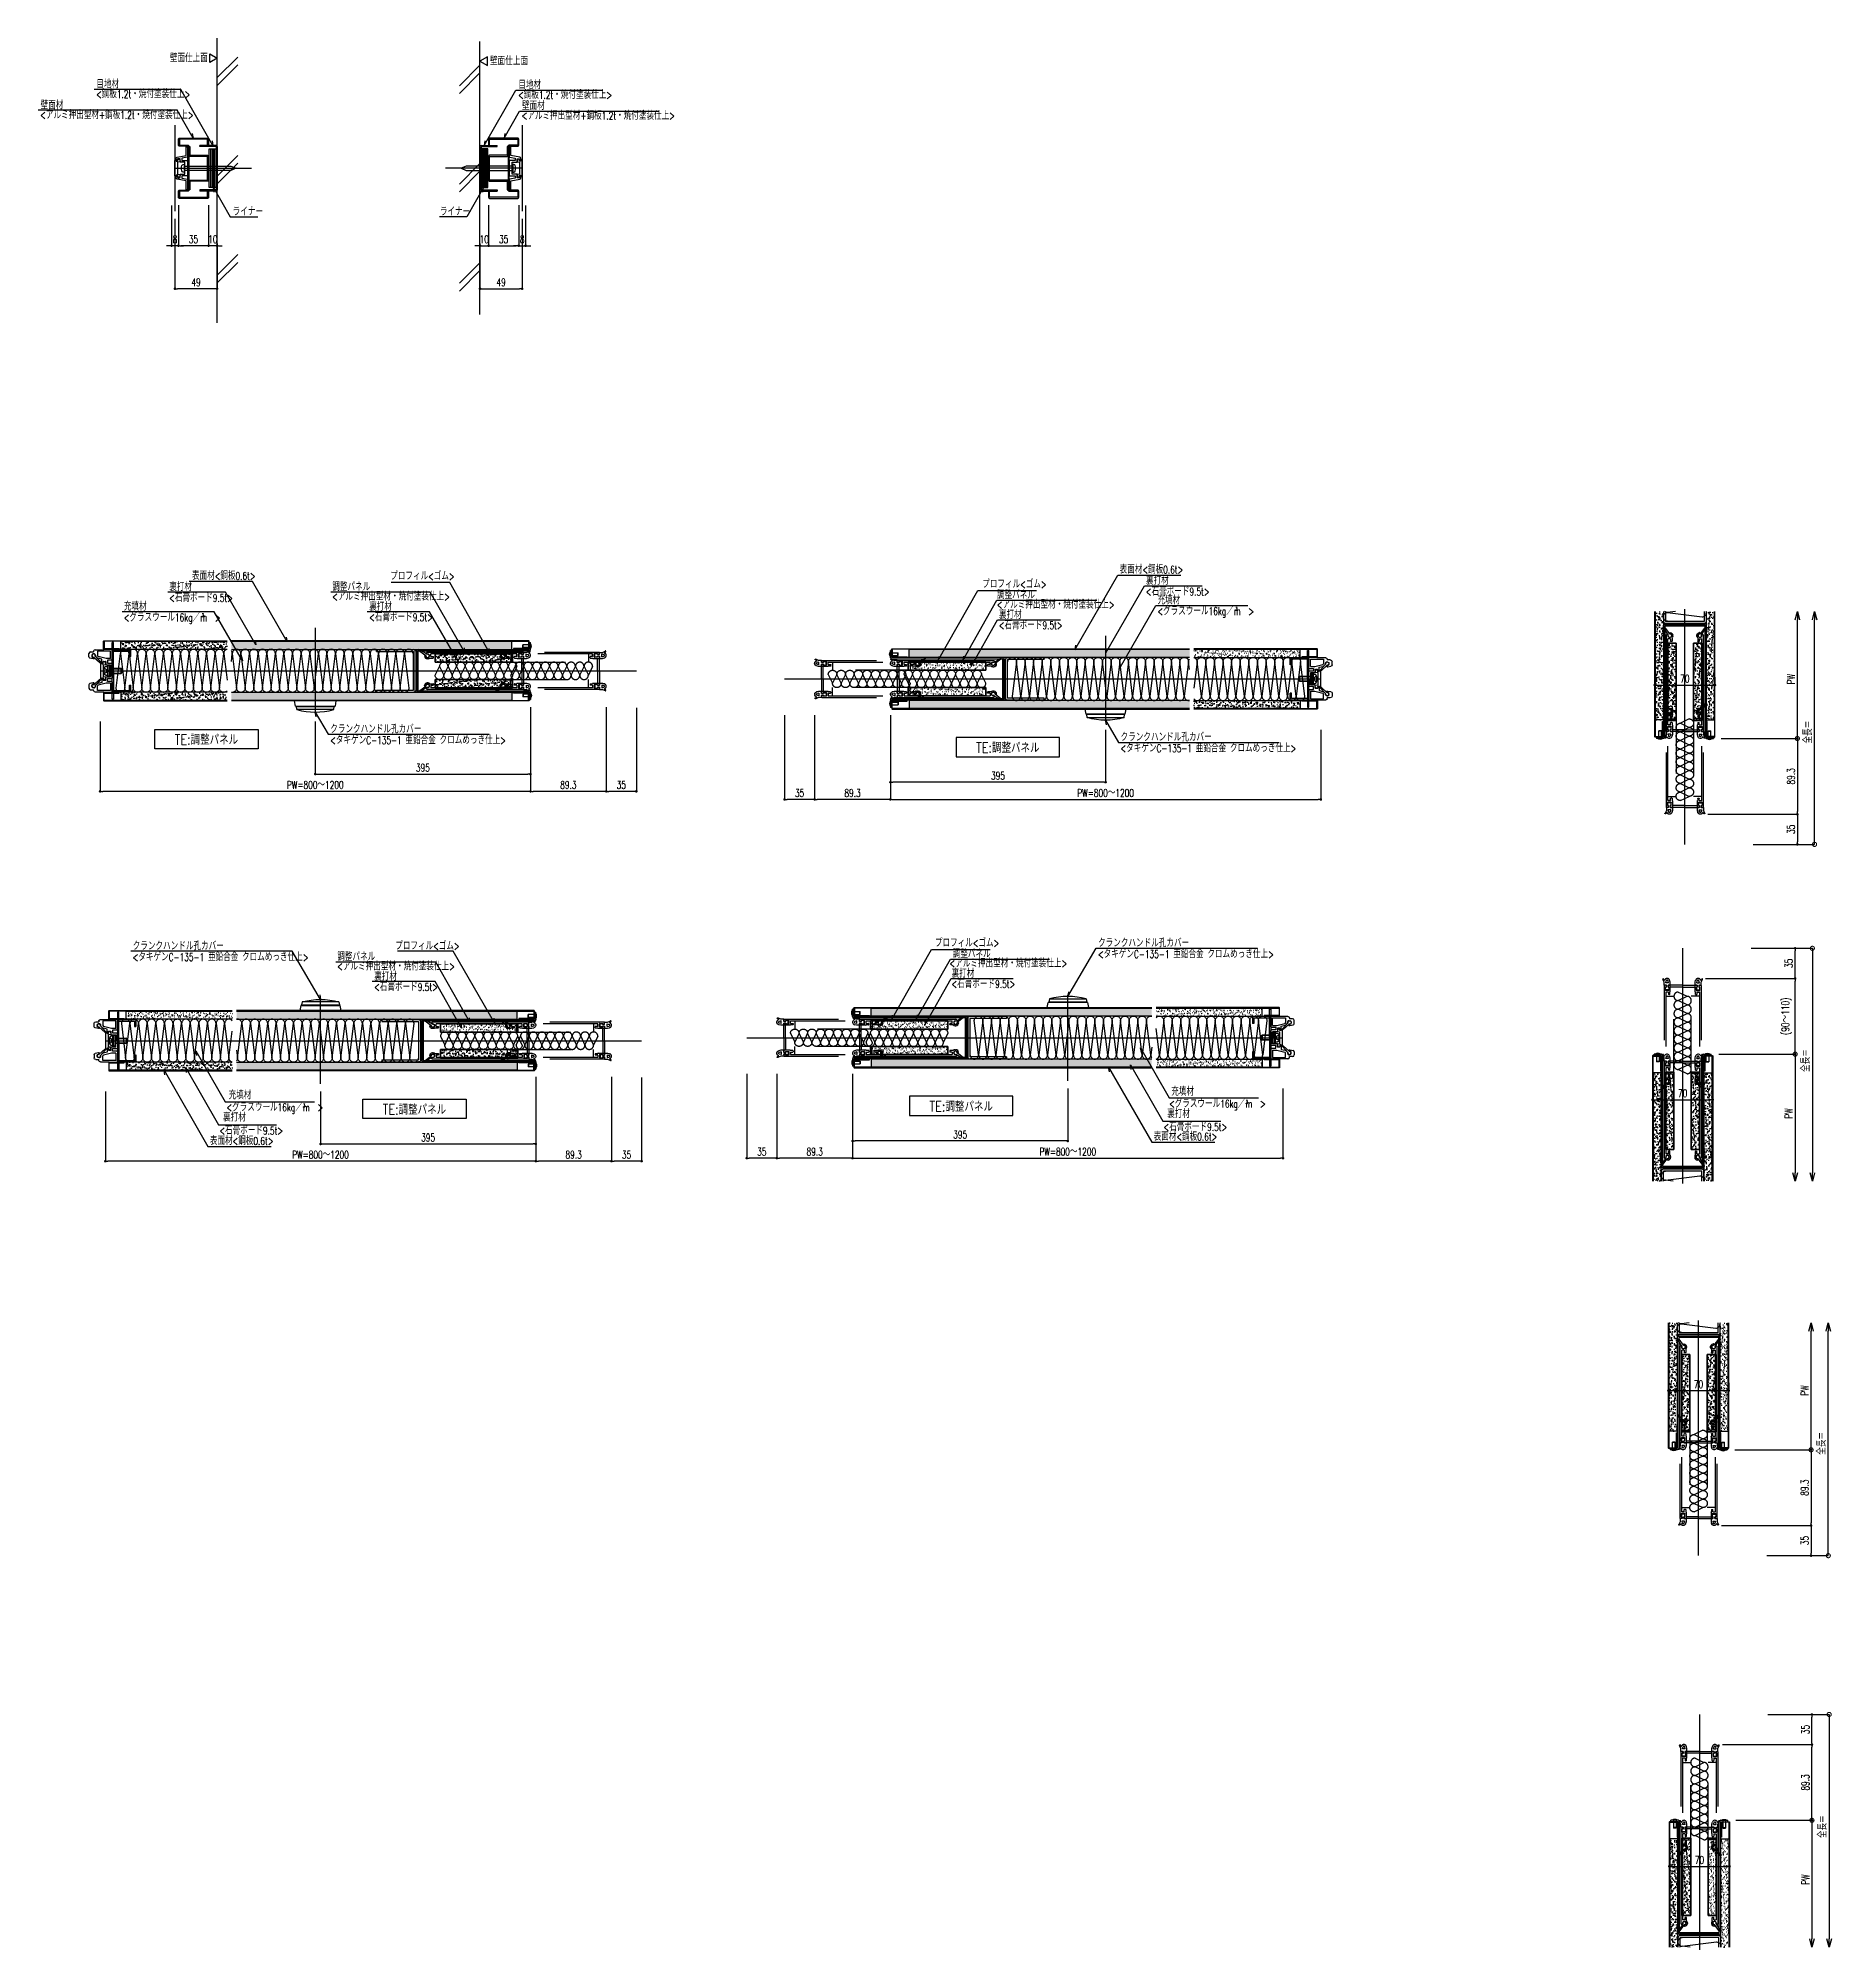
# Model space of a CAD drawing. Extents: x 21 to 47673, y 9 to 26406.
# Drawn here: x 4432 to 6516, y 19765 to 21986 of the extents above; entities that cross this region are included whole.
import ezdxf
from ezdxf.enums import TextEntityAlignment as Align

# ---------------------------------------------------------------- set-up
doc = ezdxf.new("R2010")
doc.units = 0
doc.header["$LTSCALE"] = 10
doc.header["$PDMODE"] = 35
doc.header["$PDSIZE"] = 5
doc.linetypes.add('HIDDEN', pattern=[9.525, 6.35, -3.175])
for name, color, linetype in [('_P15_製品寸法', 9, 'Continuous'), ('_別途', 6, 'Continuous'), ('_基準', 1, 'Continuous'), ('_文字', 3, 'Continuous'), ('_製品', 4, 'Continuous'), ('_製品寸法', 9, 'Continuous'), ('_製品点線', 6, 'Continuous'), ('_躯体', 8, 'Continuous')]:
    doc.layers.add(name, color=color, linetype=linetype)
doc.styles.add('OKAMURA', font='simplex8.shx', dxfattribs={"width": 0.7, "bigfont": 'BIGFONT.shx'})
doc.dimstyles.new('OKAMURA-003', dxfattribs={"dimscale": 3, "dimtxt": 3, "dimasz": 1, "dimexe": 0, "dimexo": 3, "dimgap": 1, "dimtad": 1, "dimdec": 3, "dimdsep": 46, "dimtxsty": 'OKAMURA', "dimblk1": 'DOT', "dimblk2": 'DOT', "dimsah": 1, "dimcen": 0, "dimclrd": 9, "dimclre": 9, "dimclrt": 3, "dimadec": 0, "dimazin": 0, "dimtfac": 1, "dimtdec": 3, "dimtix": 1, "dimtmove": 2, "dimatfit": 3, "dimldrblk": 'NONE', "dimfxl": 0, "dimtolj": 1, "dimarcsym": 0})
pattern_1 = [(37.5, (-2975.263, 4866.6654), (-0.160003, 4.8941324), [0, -3.8608, 0, -4.318, 0, -4.1275]), (7.5, (-2975.263, 4866.6654), (4.495233, 7.168251), [0, -2.0828, 0, -3.4798, 0, -1.3335]), (327.5, (-2978.387, 4866.6654), (7.9099237, 0.014372), [0, -1.27, 0, -4.572, 0, -5.969]), (317.5, (-2978.387, 4866.6654), (7.6355645, 2.229293), [0, -0.635, 0, -2.9972, 0, -3.429])]
pattern_2 = [(37.5, (-2967.863, 4866.6654), (-0.160003, 4.8941324), [0, -3.8608, 0, -4.318, 0, -4.1275]), (7.5, (-2967.863, 4866.6654), (4.495233, 7.168251), [0, -2.0828, 0, -3.4798, 0, -1.3335]), (327.5, (-2970.987, 4866.6654), (7.9099237, 0.0143718), [0, -1.27, 0, -4.572, 0, -5.969]), (317.5, (-2970.987, 4866.6654), (7.6355645, 2.229293), [0, -0.635, 0, -2.9972, 0, -3.429])]
pattern_3 = [(37.5, (-3467.863, 4866.6654), (-0.160003, 4.8941324), [0, -3.8608, 0, -4.318, 0, -4.1275]), (7.5, (-3467.863, 4866.6654), (4.495233, 7.168251), [0, -2.0828, 0, -3.4798, 0, -1.3335]), (327.5, (-3470.987, 4866.6654), (7.9099237, 0.0143718), [0, -1.27, 0, -4.572, 0, -5.969]), (317.5, (-3470.987, 4866.6654), (7.6355645, 2.229293), [0, -0.635, 0, -2.9972, 0, -3.429])]

# ---------------------------------------------------------------- blocks, each defined once
blk = doc.blocks.new('_DOT')
at = {"color": 0, "linetype": 'ByBlock'}
blk.add_line((-0.5, 0), (-1, 0), dxfattribs=at)
at = {"color": 0, "linetype": 'ByBlock', "const_width": 0.5}
blk.add_lwpolyline([(-0.25, 0, 1), (0.25, 0, 1)], format="xyb", close=True, dxfattribs=at)
blk = doc.blocks.new('*D2185')
at = {"layer": '_製品寸法', "color": 9, "lineweight": -2, "transparency": 16777216}
for p, q in [((500, -42.1), (500, -140)), ((0, -59), (0, -140)), ((497, -140), (3, -140))]:
    blk.add_line(p, q, dxfattribs=at)
at = {"layer": 'Defpoints', "color": 0, "transparency": 16777216}
for p in [(500, -33.1), (0, -50), (0, -140)]:
    blk.add_point(p, dxfattribs=at)
at = {"layer": '_製品寸法', "color": 9, "lineweight": -2, "transparency": 16777216, "xscale": 3, "yscale": 3, "zscale": 3, "rotation": 180}
blk.add_blockref('_DOT', (0, -140), dxfattribs=at)
at = {"layer": '_製品寸法', "color": 9, "lineweight": -2, "transparency": 16777216, "xscale": 3, "yscale": 3, "zscale": 3}
blk.add_blockref('_DOT', (500, -140), dxfattribs=at)
at = {"layer": '_製品寸法', "color": 3, "transparency": 16777216, "insert": (250, -132.5), "char_height": 9, "attachment_point": 5, "style": 'OKAMURA'}
blk.add_mtext('\\A1;PW=800～1200', dxfattribs=at)
blk = doc.blocks.new('_None')
blk = doc.blocks.new('*D2186')
at = {"layer": '_製品寸法', "color": 9, "lineweight": -2, "transparency": 16777216}
for p, q in [((500, -42.1), (500, -140)), ((588, -42.8), (588, -140)), ((585, -140), (503, -140))]:
    blk.add_line(p, q, dxfattribs=at)
at = {"layer": 'Defpoints', "color": 0, "transparency": 16777216}
for p in [(500, -33.1), (588, -33.8), (500, -140)]:
    blk.add_point(p, dxfattribs=at)
at = {"layer": '_製品寸法', "color": 9, "lineweight": -2, "transparency": 16777216, "xscale": 3, "yscale": 3, "zscale": 3, "rotation": 180}
blk.add_blockref('_DOT', (500, -140), dxfattribs=at)
at = {"layer": '_製品寸法', "color": 9, "lineweight": -2, "transparency": 16777216, "xscale": 3, "yscale": 3, "zscale": 3}
blk.add_blockref('_DOT', (588, -140), dxfattribs=at)
at = {"layer": '_製品寸法', "color": 3, "transparency": 16777216, "insert": (544, -132.5), "char_height": 9, "attachment_point": 5, "style": 'OKAMURA'}
blk.add_mtext('\\A1;89.3', dxfattribs=at)
blk = doc.blocks.new('*D2187')
at = {"layer": '_製品寸法', "color": 9, "lineweight": -2, "transparency": 16777216}
for p, q in [((500, -42.1), (500, -120)), ((250, -59), (250, -120)), ((253, -120), (497, -120))]:
    blk.add_line(p, q, dxfattribs=at)
at = {"layer": 'Defpoints', "color": 0, "transparency": 16777216}
for p in [(500, -33.1), (250, -50), (500, -120)]:
    blk.add_point(p, dxfattribs=at)
at = {"layer": '_製品寸法', "color": 9, "lineweight": -2, "transparency": 16777216, "xscale": 3, "yscale": 3, "zscale": 3, "rotation": 180}
blk.add_blockref('_DOT', (250, -120), dxfattribs=at)
at = {"layer": '_製品寸法', "color": 9, "lineweight": -2, "transparency": 16777216, "xscale": 3, "yscale": 3, "zscale": 3}
blk.add_blockref('_DOT', (500, -120), dxfattribs=at)
at = {"layer": '_製品寸法', "color": 3, "transparency": 16777216, "insert": (375, -112.5), "char_height": 9, "attachment_point": 5, "style": 'OKAMURA'}
blk.add_mtext('\\A1;395', dxfattribs=at)
blk = doc.blocks.new('A$C7C7E46CA')
at = {"layer": '_製品'}
for p, q in [((0, 49.4), (42.7, 49.4)), ((0, 47.1), (0, 49.4)), ((0, 47.1), (42.7, 47.1)), ((42.7, 2.3), (42.7, 47.1)), ((45, 2.3), (45, 47.1)), ((0, 2.3), (42.7, 2.3)), ((0, 0), (0, 2.3)), ((0, 0), (42.7, 0))]:
    blk.add_line(p, q, dxfattribs=at)
for centre, start, end in [((42.7, 47.1), 0, 90), ((42.7, 2.3), 270, 0)]:
    blk.add_arc(centre, 2.3, start, end, dxfattribs=at)
blk = doc.blocks.new('A$C0FEE6D3D')
at = {"layer": '_製品'}
for p, q in [((0.2, 47), (6.9, 41.9)), ((8, 43.5), (0.9, 48)), ((120.3, 45.6), (8.6, 45.6)), ((120.6, 45.6), (124.1, 45.6)), ((120.6, 43), (120.6, 45.6)), ((120.6, 43.6), (120.6, 45.3)), ((124.1, 45.6), (127.4, 47.1)), ((126.1, 45.2), (127.9, 46.2)), ((126.1, 45.2), (127, 44.7)), ((5.6, 41.3), (5.6, 41.1)), ((7.1, 41.1), (7.1, 41.3)), ((9.6, 43.6), (8.6, 43.6)), ((8.6, 39.6), (9.6, 39.6)), ((9.6, 38.1), (8.6, 38.1)), ((11.1, 42.1), (11.1, 41.1)), ((11.1, 42.1), (11.1, 41.1)), ((11.8, 39), (15.5, 39)), ((112.8, 43.7), (12.8, 43.7)), ((12.8, 40.7), (12.8, 43.7)), ((12.8, 40.7), (15.5, 40.7)), ((15.8, 39.3), (15.8, 40.4)), ((109.8, 39.3), (109.8, 40.4)), ((112.8, 40.7), (110.1, 40.7)), ((110.1, 39), (112.8, 39)), ((112.8, 40.7), (112.8, 43.7)), ((112.8, 38.9), (112.8, 39)), ((113.1, 38.6), (120.6, 38.6)), ((114.7, 40.3), (114.7, 43.9)), ((115, 44.2), (118.6, 44.2)), ((118.6, 40), (115, 40)), ((115.3, 40.1), (115.3, 44.1)), ((115.3, 44.1), (118.3, 44.1)), ((118.3, 40.1), (115.3, 40.1)), ((118.3, 43), (118.3, 44.1)), ((120.6, 43), (118.3, 43)), ((120.6, 41.1), (118.3, 41.1)), ((118.3, 41.1), (118.3, 40.1)), ((120.6, 41.1), (118.3, 41.1)), ((118.6, 44.2), (118.6, 43.3)), ((118.6, 43.3), (120.3, 43.3)), ((120.3, 41.1), (118.6, 41.1)), ((118.6, 40), (118.6, 41.1)), ((118.6, 24.1), (118.6, 38.6)), ((118.6, 24.1), (118.6, 9.6)), ((120.6, 24.4), (120.3, 24.1)), ((120.6, 23.8), (120.3, 24.1)), ((120.6, 41.1), (120.6, 38.6)), ((120.6, 24.4), (120.6, 40.8)), ((120.6, 38.6), (124.1, 38.6)), ((120.6, 23.8), (120.6, 7.4)), ((123.6, 40.5), (123.6, 43.6)), ((123.6, 43.6), (125.9, 43)), ((123.6, 40.5), (125.9, 41.1)), ((124.1, 38.6), (126.4, 39.2)), ((0.2, 1.1), (6.9, 6.2)), ((8, 4.6), (0.9, 0.1)), ((5.6, 6.8), (5.6, 7.1)), ((7.1, 7.1), (7.1, 6.8)), ((9.6, 10.1), (8.6, 10.1)), ((8.6, 8.6), (9.6, 8.6)), ((9.6, 4.6), (8.6, 4.6)), ((120.3, 2.6), (8.6, 2.6)), ((11.1, 6.1), (11.1, 7.1)), ((11.1, 6.1), (11.1, 7.1)), ((11.8, 9.2), (15.5, 9.2)), ((12.8, 7.5), (12.8, 4.5)), ((12.8, 7.5), (15.5, 7.5)), ((112.8, 4.5), (12.8, 4.5)), ((15.8, 8.9), (15.8, 7.8)), ((109.8, 8.9), (109.8, 7.8)), ((110.1, 9.2), (112.8, 9.2)), ((112.8, 7.5), (110.1, 7.5)), ((112.8, 9.3), (112.8, 9.2)), ((112.8, 7.5), (112.8, 4.5)), ((113.1, 9.6), (120.6, 9.6)), ((114.7, 7.9), (114.7, 4.3)), ((118.6, 8.2), (115, 8.2)), ((115, 4), (118.6, 4)), ((115.3, 8.1), (115.3, 4.1)), ((118.3, 8.1), (115.3, 8.1)), ((115.3, 4.1), (118.3, 4.1)), ((118.3, 7), (118.3, 8.1)), ((120.6, 7), (118.3, 7)), ((120.6, 7), (118.3, 7)), ((118.3, 5.1), (118.3, 4.1)), ((120.6, 5.1), (118.3, 5.1)), ((118.6, 8.2), (118.6, 7.1)), ((120.3, 7.1), (118.6, 7.1)), ((118.6, 4.9), (120.3, 4.9)), ((118.6, 4), (118.6, 4.9)), ((120.6, 7), (120.6, 9.6)), ((120.6, 9.6), (124.1, 9.6)), ((120.6, 5.1), (120.6, 2.6)), ((120.6, 4.6), (120.6, 2.9)), ((120.6, 2.6), (124.1, 2.6)), ((123.6, 7.6), (123.6, 4.5)), ((123.6, 7.6), (125.9, 7)), ((123.6, 4.5), (125.9, 5.1)), ((124.1, 9.6), (126.4, 9)), ((124.1, 2.6), (127.4, 1)), ((126.1, 2.9), (127, 3.4)), ((126.1, 2.9), (127.9, 1.9))]:
    blk.add_line(p, q, dxfattribs=at)
for centre, radius, start, end in [((0.6, 47.5), 0.6, 55.0004, 235.0004), ((8.6, 44.6), 1, 90, 270), ((120.3, 45.3), 0.3, 0.0001, 90), ((125.6, 42.1), 3, 284.8177, 62.9082), ((127.6, 46.6), 0.5, 300.0024, 114.6708), ((6.4, 41.3), 0.75, 0, 180), ((8.6, 41.1), 3, 180, 270), ((6.6, 41.5), 0.5, 1.6298, 53.193), ((9.1, 41.6), 2, 181.6299, 108.3712), ((8.6, 41.1), 1.5, 180, 270), ((8.3, 43.9), 0.5, 236.81, 288.3721), ((9.6, 42.1), 1.5, 0, 90), ((9.6, 41.1), 1.5, 270, 0), ((9.6, 41.1), 3, 270, 315.5729), ((15.5, 40.4), 0.3, 0.0001, 90.0001), ((15.5, 39.3), 0.3, 270.0001, 0.0001), ((110.1, 40.4), 0.3, 90.0001, 180.0001), ((110.1, 39.3), 0.3, 180.0001, 270.0001), ((113.1, 38.9), 0.3, 180.0001, 270.0001), ((115, 43.9), 0.3, 90.0001, 180.0001), ((115, 40.3), 0.3, 180.0001, 270.0001), ((120.3, 43.6), 0.3, 270.0001, 0.0001), ((120.3, 40.8), 0.3, 0.0001, 90.0001), ((125.6, 42.1), 1, 284.8177, 74.935), ((0.6, 0.6), 0.6, 124.9997, 304.9997), ((8.6, 7.1), 3, 90, 180), ((6.4, 6.8), 0.75, 180, 0), ((6.6, 6.6), 0.5, 306.807, 358.3703), ((9.1, 6.6), 2, 251.6288, 178.3702), ((8.6, 7.1), 1.5, 90, 180), ((8.6, 3.6), 1, 90, 270), ((8.3, 4.2), 0.5, 71.628, 123.1901), ((9.6, 7.1), 3, 44.4283, 90), ((9.6, 7.1), 1.5, 0, 90), ((9.6, 6.1), 1.5, 270, 0), ((15.5, 8.9), 0.3, 0, 90), ((15.5, 7.8), 0.3, 270, 0), ((110.1, 8.9), 0.3, 90, 180), ((110.1, 7.8), 0.3, 180, 270), ((113.1, 9.3), 0.3, 90, 180), ((115, 7.9), 0.3, 90, 180), ((115, 4.3), 0.3, 180, 270), ((120.3, 7.4), 0.3, 270, 0), ((120.3, 4.6), 0.3, 0, 90), ((120.3, 2.9), 0.3, 270, 0), ((125.6, 6.1), 1, 285.065, 75.1824), ((125.6, 6.1), 3, 297.0919, 75.1824), ((127.6, 1.5), 0.5, 245.3292, 59.9977)]:
    blk.add_arc(centre, radius, start, end, dxfattribs=at)
blk = doc.blocks.new('P15_SS_TAYNAM_TE')
at = {"layer": '_製品'}
for p, q in [((24, 0), (-24, 0)), ((-22.9, -6), (-24, 0)), ((24, 0), (22.9, -6)), ((-22.9, -6), (22.9, -6)), ((-22, -6), (-22, -6.5)), ((-22, -6.5), (22, -6.5)), ((-21.4, -10), (-22, -6.5)), ((21.4, -10), (-21.4, -10)), ((21.4, -10), (22, -6.5)), ((22, -6), (22, -6.5))]:
    blk.add_line(p, q, dxfattribs=at)
blk.add_arc((0, 64.7), 77.7, 254.0272, 285.9729, dxfattribs=at)
blk = doc.blocks.new('A$C096F286E')
at = {"layer": '_製品'}
for p, q in [((6.2, 9), (0, 9)), ((1.5, 9), (1.5, 0)), ((4.7, 0.5), (1.5, 0.5)), ((4.7, 0), (1.5, 0)), ((4.7, 9), (4.7, 0))]:
    blk.add_line(p, q, dxfattribs=at)
blk.add_arc((3.1, 4.7), 5.31, 54.2426, 125.7574, dxfattribs=at)
blk = doc.blocks.new('A$C32CB7D14')
at = {"layer": '_製品'}
for p, q in [((0, 19.5), (1, 20.5)), ((0, 19.5), (0, 1.5)), ((0, 1.5), (1, 0.5)), ((1.5, 20.5), (1, 20.5)), ((1.5, 0.5), (1, 0.5)), ((1.5, 18.7), (1.5, 20.5)), ((1.5, 18.7), (3, 18.7)), ((1.5, 2.2), (1.5, 0.5)), ((1.5, 2.2), (3, 2.2)), ((3, 18.7), (3, 21)), ((5.5, 21), (3, 21)), ((3, 17.5), (6, 17.8)), ((3, 17.5), (3, 3.5)), ((6, 3.2), (3, 3.5)), ((3, 2.2), (3, 0)), ((6, 17.8), (5.5, 21)), ((5.5, 0), (6, 3.2)), ((5.5, 0), (3, 0))]:
    blk.add_line(p, q, dxfattribs=at)
blk = doc.blocks.new('A$C72ED3FC6')
at = {"layer": '_製品'}
for p, q in [((0.5, 9.3), (0, 8.7)), ((12.8, 8.7), (0, 8.7)), ((0, 8.7), (0, 3.7)), ((12.8, 3.7), (0, 3.7)), ((0, 3.7), (0.5, 3.2)), ((12.8, 9.3), (0.5, 9.3)), ((0.5, 3.2), (0.5, 9.3)), ((12.8, 3.2), (0.5, 3.2)), ((12.8, 12.5), (14.4, 12.5)), ((12.8, 12.5), (12.8, 0)), ((14.4, 0), (12.8, 0)), ((14.4, 12.5), (14.4, 0)), ((16, 12.5), (14.4, 12.5)), ((14.4, 7.2), (16, 6.3)), ((14.4, 6.3), (16, 5.3)), ((16, 12.5), (16, 0)), ((14.4, 0), (16, 0))]:
    blk.add_line(p, q, dxfattribs=at)
at = {"layer": '_製品', "linetype": 'HIDDEN', "ltscale": 0.5}
blk.add_line((20, 3.7), (20, 8.7), dxfattribs=at)
for centre, radius, start, end in [((17.5, 9), 2.48, 353.0727, 128.2119), ((17.5, 3.5), 2.48, 231.7881, 6.9274), ((19.4, 6.5), 2.37, 74.4113, 185.2), ((19.4, 6), 2.37, 174.8002, 285.5887)]:
    blk.add_arc(centre, radius, start, end, dxfattribs=at)
blk = doc.blocks.new('A$C47657887')
at = {"layer": '_製品'}
for p, q in [((2.5, 6), (8.9, 0.2)), ((9.8, 1), (3.9, 7.4))]:
    blk.add_line(p, q, dxfattribs=at)
for centre, radius, start, end in [((2, 8), 2, 345.1323, 284.8682), ((9.3, 0.6), 0.6, 225, 45)]:
    blk.add_arc(centre, radius, start, end, dxfattribs=at)
blk = doc.blocks.new('A$C098A5279')
at = {"layer": '_製品'}
for p, q in [((0, 0), (0, 66)), ((1.6, 66), (0, 66)), ((1.6, 33), (1.6, 66)), ((1.6, 57.5), (20, 57.5)), ((1.6, 55.9), (20, 55.9)), ((20, 49.5), (20, 55.9)), ((20, 49.5), (21.6, 49.5)), ((21.6, 49.5), (21.6, 55.9)), ((1.6, 33), (1.6, 0)), ((1.6, 0), (0, 0)), ((1.6, 10.1), (20, 10.1)), ((1.6, 8.5), (20, 8.5)), ((20, 16.5), (21.6, 16.5)), ((20, 10.1), (20, 16.5)), ((21.6, 10.1), (21.6, 16.5))]:
    blk.add_line(p, q, dxfattribs=at)
for centre, start, end in [((1.6, 55.9), 90.001, 180), ((20, 55.9), 0, 90), ((1.6, 10.1), 179.999, 270), ((20, 10.1), 270, 0)]:
    blk.add_arc(centre, 1.6, start, end, dxfattribs=at)
blk = doc.blocks.new('P15US_BASE00')
at = {"layer": '_製品'}
for p, q in [((-8, 23), (-8, 22)), ((-7.6, 23.8), (-6.8, 24.3)), ((-6.2, 24.5), (3.5, 24.5)), ((11.5, 23), (-3.5, 23)), ((-3.5, 23), (-3.5, 17.5)), ((3.9, 24.9), (3.5, 24.5)), ((4.1, 25), (13, 25)), ((11.5, 14.3), (11.5, 23)), ((13.5, 12.8), (13.5, 24.5)), ((-13.5, 16.3), (-13.5, 20)), ((-8.6, 14.1), (-12.3, 14.8)), ((-11.5, 22), (-8, 22)), ((-10, 18.1), (-10, 17.1)), ((-7.8, 19.8), (-8.8, 19.6)), ((-7.8, 14.1), (-8.6, 14.1)), ((-7.8, 15.6), (-8.5, 15.6)), ((-6, 18.3), (-6, 17.1)), ((-6, 17.1), (-4.3, 15.4)), ((-3.5, 17.5), (-2.7, 16.6)), ((1.5, 13.5), (-2.9, 14.6)), ((6.5, 14.3), (-2.7, 16.6)), ((1.5, 8.8), (1.5, 13.5)), ((1.8, 8.5), (2.7, 8.5)), ((3, 8.8), (3, 10.7)), ((3.3, 11), (5.7, 11)), ((6, 10.7), (6, 7)), ((6, 7), (11.5, 7)), ((11.5, 14.3), (6.5, 14.3)), ((8, 12.3), (8, 9)), ((13, 12.3), (8, 12.3)), ((8, 9), (13, 9)), ((11.5, 7), (11.5, 0.3)), ((11.5, 0.3), (11.8, 0)), ((11.5, -0.3), (11.8, 0)), ((13.5, 0.3), (13.2, 0)), ((13.2, 0), (13.5, -0.3)), ((13.5, 0.3), (13.5, 8.5)), ((-13.5, -16.3), (-13.5, -20)), ((-8.6, -14.1), (-12.3, -14.8)), ((-11.5, -22), (-8, -22)), ((-10, -18.1), (-10, -17.1)), ((-7.8, -19.8), (-8.8, -19.6)), ((-7.8, -14.1), (-8.6, -14.1)), ((-7.8, -15.6), (-8.5, -15.6)), ((-8, -23), (-8, -22)), ((-6, -17.1), (-4.3, -15.4)), ((-6, -18.3), (-6, -17.1)), ((-3.5, -17.5), (-2.7, -16.6)), ((-3.5, -23), (-3.5, -17.5)), ((1.5, -13.5), (-2.9, -14.6)), ((6.5, -14.3), (-2.7, -16.6)), ((1.5, -8.8), (1.5, -13.5)), ((1.8, -8.5), (2.7, -8.5)), ((3, -8.8), (3, -10.7)), ((3.3, -11), (5.7, -11)), ((6, -7), (11.5, -7)), ((6, -10.7), (6, -7)), ((11.5, -14.3), (6.5, -14.3)), ((8, -9), (13, -9)), ((8, -12.3), (8, -9)), ((13, -12.3), (8, -12.3)), ((11.5, -7), (11.5, -0.3)), ((11.5, -14.3), (11.5, -23)), ((13.5, -0.3), (13.5, -8.5)), ((13.5, -12.8), (13.5, -24.5)), ((13.5, -12.8), (13.5, -24.5)), ((-7.6, -23.8), (-6.8, -24.3)), ((-6.2, -24.5), (3.5, -24.5)), ((11.5, -23), (-3.5, -23)), ((3.9, -24.9), (3.5, -24.5)), ((4.1, -25), (13, -25))]:
    blk.add_line(p, q, dxfattribs=at)
for centre, radius, start, end in [((-7, 23), 1, 123.6901, 180), ((-6.2, 23.5), 1, 90, 123.6901), ((4.1, 24.7), 0.3, 90, 135), ((13, 24.5), 0.5, 0, 90), ((-11.5, 20), 2, 90, 180), ((-12, 16.3), 1.5, 180, 260), ((-8.5, 18.1), 1.5, 100, 180), ((-8.5, 17.1), 1.5, 180, 270), ((-7.5, 18.3), 1.5, 0, 100), ((-7.8, 14.9), 0.75, 270, 90), ((-2.2, 17.5), 3, 225, 255.5), ((1.8, 8.8), 0.3, 180, 270), ((2.7, 8.8), 0.3, 270, 0), ((3.3, 10.7), 0.3, 90, 180), ((5.7, 10.7), 0.3, 0, 90), ((13, 12.8), 0.5, 270, 0), ((13, 8.5), 0.5, 0, 90), ((-12, -16.3), 1.5, 100, 180), ((-11.5, -20), 2, 180, 270), ((-8.5, -17.1), 1.5, 90, 180), ((-8.5, -18.1), 1.5, 180, 260), ((-7.8, -14.9), 0.75, 270, 90), ((-7.5, -18.3), 1.5, 260, 360), ((-2.2, -17.5), 3, 104.5, 135), ((1.8, -8.8), 0.3, 90, 180), ((2.7, -8.8), 0.3, 0, 90), ((3.3, -10.7), 0.3, 180, 270), ((5.7, -10.7), 0.3, 270, 360), ((13, -8.5), 0.5, 270, 0), ((13, -12.8), 0.5, 0, 90), ((-7, -23), 1, 180, 236.3099), ((-6.2, -23.5), 1, 236.3099, 270), ((4.1, -24.7), 0.3, 225, 270), ((13, -24.5), 0.5, 270, 0)]:
    blk.add_arc(centre, radius, start, end, dxfattribs=at)
for name, p in [('A$C098A5279', (13.5, -33)), ('A$C47657887', (-10, 9.7)), ('A$C32CB7D14', (0, -10.5))]:
    blk.add_blockref(name, p, dxfattribs=at)
at = {"layer": '_製品', "xscale": -1}
blk.add_blockref('A$C72ED3FC6', (24.3, -6.3), dxfattribs=at)
at = {"layer": '_製品', "xscale": -1, "rotation": 180}
blk.add_blockref('A$C47657887', (-10, -9.7), dxfattribs=at)
blk = doc.blocks.new('P15SS_BASE_TE_TV')
at = {"layer": '_製品'}
h = blk.add_hatch(dxfattribs=at)
h.set_pattern_fill('AR-SAND', color=256, scale=0.1, style=0)
h.set_pattern_definition(pattern_1)
edge = h.paths.add_edge_path()
edge.add_line((147.5, 24.9), (24, 24.9))
edge.add_line((24, 24.9), (24, 34.4))
edge.add_line((24, 34.4), (147.5, 34.4))
h = blk.add_hatch(dxfattribs=at)
h.set_pattern_fill('AR-SAND', color=256, scale=0.1, style=0)
h.set_pattern_definition(pattern_2)
edge = h.paths.add_edge_path()
edge.add_line((152.5, 24.9), (478.4, 24.9))
edge.add_line((478.4, 24.9), (478.4, 34.4))
edge.add_line((478.4, 34.4), (152.5, 34.4))
h = blk.add_hatch(dxfattribs=at)
h.set_pattern_fill('AR-SAND', color=256, scale=0.1, style=0)
h.set_pattern_definition([(37.5, (-357.1593, -1106.242), (-0.160003, 4.894132), [0, -3.8608, 0, -4.318, 0, -4.1275]), (7.5, (-357.1593, -1106.242), (4.495233, 7.16825), [0, -2.0828, 0, -3.4798, 0, -1.3335]), (327.5, (-360.2835, -1106.242), (7.909924, 0.014372), [0, -1.27, 0, -4.572, 0, -5.969]), (317.5, (-360.2835, -1106.242), (7.635565, 2.229293), [0, -0.635, 0, -2.9972, 0, -3.429])])
h.paths.add_polyline_path([(389.2, 10.1), (479.2, 10.1), (479.2, 19.6), (389.2, 19.6)])
h = blk.add_hatch(dxfattribs=at)
h.set_pattern_fill('AR-SAND', color=256, scale=0.1, style=0)
h.set_pattern_definition([(37.5, (-8528.622, 4696.829), (-0.1600031, 4.8941324), [0, -3.8608, 0, -4.318, 0, -4.1275]), (7.5, (-8528.622, 4696.829), (4.495233, 7.168251), [0, -2.0828, 0, -3.4798, 0, -1.3335]), (327.5, (-8531.746, 4696.829), (7.9099237, 0.0143718), [0, -1.27, 0, -4.572, 0, -5.969]), (317.5, (-8531.746, 4696.829), (7.6355645, 2.2292932), [0, -0.635, 0, -2.9972, 0, -3.429])])
h.paths.add_polyline_path([(389.2, -10.1), (479.2, -10.1), (479.2, -19.6), (389.2, -19.6)])
h = blk.add_hatch(dxfattribs=at)
h.set_pattern_fill('AR-SAND', color=256, scale=0.1, style=0)
h.set_pattern_definition(pattern_1)
edge = h.paths.add_edge_path()
edge.add_line((147.5, -24.9), (24, -24.9))
edge.add_line((24, -24.9), (24, -34.4))
edge.add_line((24, -34.4), (147.5, -34.4))
h = blk.add_hatch(dxfattribs=at)
h.set_pattern_fill('AR-SAND', color=256, scale=0.1, style=0)
h.set_pattern_definition(pattern_2)
edge = h.paths.add_edge_path()
edge.add_line((152.5, -24.9), (478.4, -24.9))
edge.add_line((478.4, -24.9), (478.4, -34.4))
edge.add_line((478.4, -34.4), (152.5, -34.4))
at = {"layer": '_基準'}
blk.add_line((250, 50), (250, -50), dxfattribs=at)
at = {"layer": '_製品'}
for p, q in [((366.2, -23.1), (366.2, 23.1)), ((367.8, 23.1), (366.2, 23.1)), ((367.8, -23.1), (367.8, 23.1)), ((369.4, 24.7), (498.4, 24.7)), ((369.4, -23.1), (369.4, 23.1)), ((369.4, 23.1), (498.4, 23.1)), ((498.4, 33.1), (500, 33.1)), ((498.4, 24.7), (498.4, 33.1)), ((500, 24.7), (500, 33.1)), ((484.2, 5.1), (479.2, -5.1)), ((367.8, -23.1), (498.4, -23.1)), ((367.8, -24.7), (498.4, -24.7)), ((498.4, -24.7), (498.4, -33.1)), ((498.4, -33.1), (500, -33.1)), ((500, -24.7), (500, -33.1))]:
    blk.add_line(p, q, dxfattribs=at)
for points in [[(147.5, 34.4), (4.6, 34.4), (4.6, 25.8), (22, 25.8), (22, 25.2), (4.6, 25.2, -0.414214), (4, 25.8), (4, 34.4, -0.414214), (4.6, 35), (147.5, 35)], [(33.6, 20), (33.6, 20, 0.414214), (28.6, 25), (28.6, 25, 0.414214), (23.6, 20), (23.6, 20), (28.6, -20), (28.6, -20, -0.414214), (23.6, -25), (23.6, -25, -0.414214), (18.6, -20), (18.6, -20), (23.6, 20)], [(43.6, 20), (43.6, 20, 0.414214), (38.6, 25), (38.6, 25, 0.414214), (33.6, 20), (33.6, 20), (38.6, -20), (38.6, -20, -0.414214), (33.6, -25), (33.6, -25, -0.414214), (28.6, -20), (28.6, -20), (33.6, 20)], [(53.6, 20), (53.6, 20, 0.414214), (48.6, 25), (48.6, 25, 0.414214), (43.6, 20), (43.6, 20), (48.6, -20), (48.6, -20, -0.414214), (43.6, -25), (43.6, -25, -0.414214), (38.6, -20), (38.6, -20), (43.6, 20)], [(63.6, 20), (63.6, 20, 0.414214), (58.6, 25), (58.6, 25, 0.414214), (53.6, 20), (53.6, 20), (58.6, -20), (58.6, -20, -0.414214), (53.6, -25), (53.6, -25, -0.414214), (48.6, -20), (48.6, -20), (53.6, 20)], [(73.6, 20), (73.6, 20, 0.414214), (68.6, 25), (68.6, 25, 0.414214), (63.6, 20), (63.6, 20), (68.6, -20), (68.6, -20, -0.414214), (63.6, -25), (63.6, -25, -0.414214), (58.6, -20), (58.6, -20), (63.6, 20)], [(83.6, 20), (83.6, 20, 0.414214), (78.6, 25), (78.6, 25, 0.414214), (73.6, 20), (73.6, 20), (78.6, -20), (78.6, -20, -0.414214), (73.6, -25), (73.6, -25, -0.414214), (68.6, -20), (68.6, -20), (73.6, 20)], [(93.6, 20), (93.6, 20, 0.414214), (88.6, 25), (88.6, 25, 0.414214), (83.6, 20), (83.6, 20), (88.6, -20), (88.6, -20, -0.414214), (83.6, -25), (83.6, -25, -0.414214), (78.6, -20), (78.6, -20), (83.6, 20)], [(103.6, 20), (103.6, 20, 0.414214), (98.6, 25), (98.6, 25, 0.414214), (93.6, 20), (93.6, 20), (98.6, -20), (98.6, -20, -0.414214), (93.6, -25), (93.6, -25, -0.414214), (88.6, -20), (88.6, -20), (93.6, 20)], [(113.6, 20), (113.6, 20, 0.414214), (108.6, 25), (108.6, 25, 0.414214), (103.6, 20), (103.6, 20), (108.6, -20), (108.6, -20, -0.414214), (103.6, -25), (103.6, -25, -0.414214), (98.6, -20), (98.6, -20), (103.6, 20)], [(123.6, 20), (123.6, 20, 0.414214), (118.6, 25), (118.6, 25, 0.414214), (113.6, 20), (113.6, 20), (118.6, -20), (118.6, -20, -0.414214), (113.6, -25), (113.6, -25, -0.414214), (108.6, -20), (108.6, -20), (113.6, 20)], [(133.6, 20), (133.6, 20, 0.414214), (128.6, 25), (128.6, 25, 0.414214), (123.6, 20), (123.6, 20), (128.6, -20), (128.6, -20, -0.414214), (123.6, -25), (123.6, -25, -0.414214), (118.6, -20), (118.6, -20), (123.6, 20)], [(143.6, 20), (143.6, 20, 0.414214), (138.6, 25), (138.6, 25, 0.414214), (133.6, 20), (133.6, 20), (138.6, -20), (138.6, -20, -0.414214), (133.6, -25), (133.6, -25, -0.414214), (128.6, -20), (128.6, -20), (133.6, 20)], [(147.5, 24.9, 0.348652), (143.6, 20), (143.6, 20), (147.5, -10.9)], [(152.5, 34.4), (497.8, 34.4), (497.8, 25.8), (480.4, 25.8), (480.4, 25.2), (497.8, 25.2, 0.414214), (498.4, 25.8), (498.4, 34.4, 0.414214), (497.8, 35), (152.5, 35)], [(163.6, 20), (163.6, 20, 0.414214), (158.6, 25), (158.6, 25, 0.414214), (153.6, 20), (153.6, 20), (158.6, -20), (158.6, -20, -0.414214), (153.6, -25), (153.6, -25, -0.057288), (152.5, -24.9, -0.057288)], [(153.6, 20), (153.6, 20, 0.173483), (152.5, 23.2, 0.173483)], [(173.6, 20), (173.6, 20, 0.414214), (168.6, 25), (168.6, 25, 0.414214), (163.6, 20), (163.6, 20), (168.6, -20), (168.6, -20, -0.414214), (163.6, -25), (163.6, -25, -0.414214), (158.6, -20), (158.6, -20), (163.6, 20)], [(183.6, 20), (183.6, 20, 0.414214), (178.6, 25), (178.6, 25, 0.414214), (173.6, 20), (173.6, 20), (178.6, -20), (178.6, -20, -0.414214), (173.6, -25), (173.6, -25, -0.414214), (168.6, -20), (168.6, -20), (173.6, 20)], [(193.6, 20), (193.6, 20, 0.414214), (188.6, 25), (188.6, 25, 0.414214), (183.6, 20), (183.6, 20), (188.6, -20), (188.6, -20, -0.414214), (183.6, -25), (183.6, -25, -0.414214), (178.6, -20), (178.6, -20), (183.6, 20)], [(203.6, 20), (203.6, 20, 0.414214), (198.6, 25), (198.6, 25, 0.414214), (193.6, 20), (193.6, 20), (198.6, -20), (198.6, -20, -0.414214), (193.6, -25), (193.6, -25, -0.414214), (188.6, -20), (188.6, -20), (193.6, 20)], [(213.6, 20), (213.6, 20, 0.414214), (208.6, 25), (208.6, 25, 0.414214), (203.6, 20), (203.6, 20), (208.6, -20), (208.6, -20, -0.414214), (203.6, -25), (203.6, -25, -0.414214), (198.6, -20), (198.6, -20), (203.6, 20)], [(223.6, 20), (223.6, 20, 0.414214), (218.6, 25), (218.6, 25, 0.414214), (213.6, 20), (213.6, 20), (218.6, -20), (218.6, -20, -0.414214), (213.6, -25), (213.6, -25, -0.414214), (208.6, -20), (208.6, -20), (213.6, 20)], [(233.6, 20), (233.6, 20, 0.414214), (228.6, 25), (228.6, 25, 0.414214), (223.6, 20), (223.6, 20), (228.6, -20), (228.6, -20, -0.414214), (223.6, -25), (223.6, -25, -0.414214), (218.6, -20), (218.6, -20), (223.6, 20)], [(243.6, 20), (243.6, 20, 0.414214), (238.6, 25), (238.6, 25, 0.414214), (233.6, 20), (233.6, 20), (238.6, -20), (238.6, -20, -0.414214), (233.6, -25), (233.6, -25, -0.414214), (228.6, -20), (228.6, -20), (233.6, 20)], [(253.6, 20), (253.6, 20, 0.414214), (248.6, 25), (248.6, 25, 0.414214), (243.6, 20), (243.6, 20), (248.6, -20), (248.6, -20, -0.414214), (243.6, -25), (243.6, -25, -0.414214), (238.6, -20), (238.6, -20), (243.6, 20)], [(263.6, 20), (263.6, 20, 0.414214), (258.6, 25), (258.6, 25, 0.414214), (253.6, 20), (253.6, 20), (258.6, -20), (258.6, -20, -0.414214), (253.6, -25), (253.6, -25, -0.414214), (248.6, -20), (248.6, -20), (253.6, 20)], [(273.6, 20), (273.6, 20, 0.414214), (268.6, 25), (268.6, 25, 0.414214), (263.6, 20), (263.6, 20), (268.6, -20), (268.6, -20, -0.414214), (263.6, -25), (263.6, -25, -0.414214), (258.6, -20), (258.6, -20), (263.6, 20)], [(283.6, 20), (283.6, 20, 0.414214), (278.6, 25), (278.6, 25, 0.414214), (273.6, 20), (273.6, 20), (278.6, -20), (278.6, -20, -0.414214), (273.6, -25), (273.6, -25, -0.414214), (268.6, -20), (268.6, -20), (273.6, 20)], [(293.6, 20), (293.6, 20, 0.414214), (288.6, 25), (288.6, 25, 0.414214), (283.6, 20), (283.6, 20), (288.6, -20), (288.6, -20, -0.414214), (283.6, -25), (283.6, -25, -0.414214), (278.6, -20), (278.6, -20), (283.6, 20)], [(303.6, 20), (303.6, 20, 0.414214), (298.6, 25), (298.6, 25, 0.414214), (293.6, 20), (293.6, 20), (298.6, -20), (298.6, -20, -0.414214), (293.6, -25), (293.6, -25, -0.414214), (288.6, -20), (288.6, -20), (293.6, 20)], [(313.6, 20), (313.6, 20, 0.414214), (308.6, 25), (308.6, 25, 0.414214), (303.6, 20), (303.6, 20), (308.6, -20), (308.6, -20, -0.414214), (303.6, -25), (303.6, -25, -0.414214), (298.6, -20), (298.6, -20), (303.6, 20)], [(323.6, 20), (323.6, 20, 0.414214), (318.6, 25), (318.6, 25, 0.414214), (313.6, 20), (313.6, 20), (318.6, -20), (318.6, -20, -0.414214), (313.6, -25), (313.6, -25, -0.414214), (308.6, -20), (308.6, -20), (313.6, 20)], [(333.6, 20), (333.6, 20, 0.414214), (328.6, 25), (328.6, 25, 0.414214), (323.6, 20), (323.6, 20), (328.6, -20), (328.6, -20, -0.414214), (323.6, -25), (323.6, -25, -0.414214), (318.6, -20), (318.6, -20), (323.6, 20)], [(343.6, 20), (343.6, 20, 0.414214), (338.6, 25), (338.6, 25, 0.414214), (333.6, 20), (333.6, 20), (338.6, -20), (338.6, -20, -0.414214), (333.6, -25), (333.6, -25, -0.414214), (328.6, -20), (328.6, -20), (333.6, 20)], [(353.6, 20), (353.6, 20, 0.414214), (348.6, 25), (348.6, 25, 0.414214), (343.6, 20), (343.6, 20), (348.6, -20), (348.6, -20, -0.414214), (343.6, -25), (343.6, -25, -0.414214), (338.6, -20), (338.6, -20), (343.6, 20)], [(363.6, 20), (363.6, 20, 0.414214), (358.6, 25), (358.6, 25, 0.414214), (353.6, 20), (353.6, 20), (358.6, -20), (358.6, -20, -0.414214), (353.6, -25), (353.6, -25, -0.414214), (348.6, -20), (348.6, -20), (353.6, 20)], [(147.5, -23.2, -0.224591), (143.6, -25), (143.6, -25, -0.414214), (138.6, -20), (138.6, -20), (143.6, 20)], [(404.2, 5.1), (404.2, 5.1, 0.414214), (399.2, 10.1), (399.2, 10.1, 0.414214), (394.2, 5.1), (394.2, 5.1), (399.2, -5.1), (399.2, -5.1, -0.414214), (394.2, -10.1), (394.2, -10.1, -0.414214), (389.2, -5.1), (389.2, -5.1), (394.2, 5.1)], [(414.2, 5.1), (414.2, 5.1, 0.414214), (409.2, 10.1), (409.2, 10.1, 0.414214), (404.2, 5.1), (404.2, 5.1), (409.2, -5.1), (409.2, -5.1, -0.414214), (404.2, -10.1), (404.2, -10.1, -0.414214), (399.2, -5.1), (399.2, -5.1), (404.2, 5.1)], [(424.2, 5.1), (424.2, 5.1, 0.414214), (419.2, 10.1), (419.2, 10.1, 0.414214), (414.2, 5.1), (414.2, 5.1), (419.2, -5.1), (419.2, -5.1, -0.414214), (414.2, -10.1), (414.2, -10.1, -0.414214), (409.2, -5.1), (409.2, -5.1), (414.2, 5.1)], [(434.2, 5.1), (434.2, 5.1, 0.414214), (429.2, 10.1), (429.2, 10.1, 0.414214), (424.2, 5.1), (424.2, 5.1), (429.2, -5.1), (429.2, -5.1, -0.414214), (424.2, -10.1), (424.2, -10.1, -0.414214), (419.2, -5.1), (419.2, -5.1), (424.2, 5.1)], [(444.2, 5.1), (444.2, 5.1, 0.414214), (439.2, 10.1), (439.2, 10.1, 0.414214), (434.2, 5.1), (434.2, 5.1), (439.2, -5.1), (439.2, -5.1, -0.414214), (434.2, -10.1), (434.2, -10.1, -0.414214), (429.2, -5.1), (429.2, -5.1), (434.2, 5.1)], [(454.2, 5.1), (454.2, 5.1, 0.414214), (449.2, 10.1), (449.2, 10.1, 0.414214), (444.2, 5.1), (444.2, 5.1), (449.2, -5.1), (449.2, -5.1, -0.414214), (444.2, -10.1), (444.2, -10.1, -0.414214), (439.2, -5.1), (439.2, -5.1), (444.2, 5.1)], [(464.2, 5.1), (464.2, 5.1, 0.414214), (459.2, 10.1), (459.2, 10.1, 0.414214), (454.2, 5.1), (454.2, 5.1), (459.2, -5.1), (459.2, -5.1, -0.414214), (454.2, -10.1), (454.2, -10.1, -0.414214), (449.2, -5.1), (449.2, -5.1), (454.2, 5.1)], [(474.2, 5.1), (474.2, 5.1, 0.414214), (469.2, 10.1), (469.2, 10.1, 0.414214), (464.2, 5.1), (464.2, 5.1), (469.2, -5.1), (469.2, -5.1, -0.414214), (464.2, -10.1), (464.2, -10.1, -0.414214), (459.2, -5.1), (459.2, -5.1), (464.2, 5.1)], [(484.2, 5.1), (484.2, 5.1, 0.414214), (479.2, 10.1), (479.2, 10.1, 0.414214), (474.2, 5.1), (474.2, 5.1), (479.2, -5.1), (479.2, -5.1, -0.414214), (474.2, -10.1), (474.2, -10.1, -0.414214), (469.2, -5.1), (469.2, -5.1), (474.2, 5.1)], [(147.5, -34.4), (4.6, -34.4), (4.6, -25.8), (22, -25.8), (22, -25.2), (4.6, -25.2, 0.414214), (4, -25.8), (4, -34.4, 0.414214), (4.6, -35), (147.5, -35)], [(152.5, -34.4), (497.8, -34.4), (497.8, -25.8), (480.4, -25.8), (480.4, -25.2), (497.8, -25.2, -0.414214), (498.4, -25.8), (498.4, -34.4, -0.414214), (497.8, -35), (152.5, -35)]]:
    blk.add_lwpolyline(points, format="xyb", dxfattribs=at)
for points in [[(147.5, 24.9), (24, 24.9), (24, 34.4), (147.5, 34.4)], [(152.5, 24.9), (478.4, 24.9), (478.4, 34.4), (152.5, 34.4)], [(152.5, 10.9), (153.6, 20)], [(147.5, -24.9), (24, -24.9), (24, -34.4), (147.5, -34.4)], [(152.5, -24.9), (478.4, -24.9), (478.4, -34.4), (152.5, -34.4)]]:
    blk.add_lwpolyline(points, dxfattribs=at)
for points in [[(389.2, 10.1), (479.2, 10.1), (479.2, 19.6), (389.2, 19.6)], [(479.2, 10.1), (389.2, 10.1), (389.2, 19.6), (479.2, 19.6)], [(389.2, -10.1), (479.2, -10.1), (479.2, -19.6), (389.2, -19.6)], [(479.2, -10.1), (389.2, -10.1), (389.2, -19.6), (479.2, -19.6)]]:
    blk.add_lwpolyline(points, close=True, dxfattribs=at)
for centre, start, end in [((369.4, 23.1), 90, 180), ((498.4, 24.7), 270, 0), ((367.8, -23.1), 180, 270), ((498.4, -24.7), 0, 90)]:
    blk.add_arc(centre, 1.6, start, end, dxfattribs=at)
for name, p in [('P15US_BASE00', (0.5, 0)), ('A$C7C7E46CA', (321.2, -24.7)), ('A$C0FEE6D3D', (371.4, -24.1)), ('P15_SS_TAYNAM_TE', (250, -35))]:
    blk.add_blockref(name, p, dxfattribs=at)
at = {"layer": '_製品', "rotation": 270}
blk.add_blockref('A$C096F286E', (491, 31.8), dxfattribs=at)
at = {"layer": '_製品', "xscale": -1, "rotation": 270}
blk.add_blockref('A$C096F286E', (491, -31.8), dxfattribs=at)
blk = doc.blocks.new('P15BASE00S_TV')
at = {"layer": '_製品点線', "linetype": 'HIDDEN'}
for p, q in [((-40.4, 23), (-33.7, 17.8)), ((-32.6, 19.5), (-39.7, 24)), ((83.5, 21.5), (86.8, 23)), ((-35, 17.2), (-35, 17)), ((-33.5, 17), (-33.5, 17.2)), ((79.7, 21.5), (-32, 21.5)), ((-31, 19.5), (-32, 19.5)), ((-32, 15.5), (-31, 15.5)), ((-31, 14), (-32, 14)), ((-29.5, 18), (-29.5, 17)), ((-29.5, 18), (-29.5, 17)), ((-28.9, 14.9), (-25.1, 14.9)), ((72.2, 19.6), (-27.8, 19.6)), ((-27.8, 16.6), (-27.8, 19.6)), ((-27.8, 16.6), (-25.1, 16.6)), ((-24.8, 15.2), (-24.8, 16.3)), ((-22.8, 19.6), (-22.8, 10.1)), ((-22.8, 10.1), (67.2, 10.1)), ((67.2, 19.6), (67.2, 10.1)), ((72.2, 5.1), (67.2, -5.1)), ((69.2, 15.2), (69.2, 16.3)), ((72.2, 16.6), (69.5, 16.6)), ((69.5, 14.9), (72.2, 14.9)), ((72.2, 16.6), (72.2, 19.6)), ((72.2, 14.8), (72.2, 14.9)), ((72.5, 14.5), (80, 14.5)), ((74.1, 16.2), (74.1, 19.8)), ((74.4, 20.1), (78, 20.1)), ((78, 15.9), (74.4, 15.9)), ((74.7, 16), (74.7, 20)), ((74.7, 20), (77.7, 20)), ((77.7, 16), (74.7, 16)), ((77.7, 18.9), (77.7, 20)), ((80, 18.9), (77.7, 18.9)), ((80, 17), (77.7, 17)), ((77.7, 17), (77.7, 16)), ((80, 17), (77.7, 17)), ((78, 20.1), (78, 19.2)), ((78, 19.2), (79.7, 19.2)), ((79.7, 17), (78, 17)), ((78, 15.9), (78, 17)), ((78, 0), (78, 14.5)), ((80, 0.3), (79.7, 0)), ((80, 21.5), (83.5, 21.5)), ((80, 18.9), (80, 21.5)), ((80, 19.5), (80, 21.2)), ((80, 17), (80, 14.5)), ((80, 0.3), (80, 16.7)), ((80, 14.5), (83.5, 14.5)), ((83, 16.4), (83, 19.6)), ((83, 19.6), (85.3, 19)), ((83, 16.4), (85.3, 17)), ((83.5, 14.5), (85.8, 15.1)), ((85.5, 21.1), (87.2, 22.1)), ((85.5, 21.1), (86.4, 20.7)), ((-40.4, -23), (-33.7, -17.8)), ((-32.6, -19.5), (-39.7, -24)), ((-35, -17.3), (-35, -17)), ((-33.5, -17), (-33.5, -17.3)), ((-31, -14), (-32, -14)), ((-32, -15.5), (-31, -15.5)), ((-31, -19.5), (-32, -19.5)), ((79.7, -21.5), (-32, -21.5)), ((-29.5, -18), (-29.5, -17)), ((-29.5, -18), (-29.5, -17)), ((-28.9, -14.9), (-25.1, -14.9)), ((-27.8, -16.6), (-27.8, -19.6)), ((-27.8, -16.6), (-25.1, -16.6)), ((72.2, -19.6), (-27.8, -19.6)), ((-24.8, -15.2), (-24.8, -16.3)), ((-22.8, -10.1), (67.2, -10.1)), ((-22.8, -19.6), (-22.8, -10.1)), ((67.2, -19.6), (67.2, -10.1)), ((69.2, -15.2), (69.2, -16.3)), ((69.5, -14.9), (72.2, -14.9)), ((72.2, -16.6), (69.5, -16.6)), ((72.2, -14.8), (72.2, -14.9)), ((72.2, -16.6), (72.2, -19.6)), ((72.5, -14.5), (80, -14.5)), ((74.1, -16.2), (74.1, -19.8)), ((78, -15.9), (74.4, -15.9)), ((74.4, -20.1), (78, -20.1)), ((74.7, -16), (74.7, -20)), ((77.7, -16), (74.7, -16)), ((74.7, -20), (77.7, -20)), ((77.7, -17), (77.7, -16)), ((80, -17), (77.7, -17)), ((80, -17), (77.7, -17)), ((77.7, -18.9), (77.7, -20)), ((80, -18.9), (77.7, -18.9)), ((78, 0), (78, -14.5)), ((78, -15.9), (78, -17)), ((79.7, -17), (78, -17)), ((78, -19.2), (79.7, -19.2)), ((78, -20.1), (78, -19.2)), ((80, -0.3), (79.7, 0)), ((80, -0.3), (80, -16.7)), ((80, -17), (80, -14.5)), ((80, -14.5), (83.5, -14.5)), ((80, -18.9), (80, -21.5)), ((80, -19.5), (80, -21.2)), ((80, -21.5), (83.5, -21.5)), ((83, -16.4), (83, -19.6)), ((83, -16.4), (85.3, -17)), ((83, -19.6), (85.3, -19)), ((83.5, -14.5), (85.8, -15.1)), ((83.5, -21.5), (86.8, -23)), ((85.5, -21.1), (86.4, -20.7)), ((85.5, -21.1), (87.2, -22.1))]:
    blk.add_line(p, q, dxfattribs=at)
for points in [[(-7.8, 5.1), (-7.8, 5.1, 0.414214), (-12.8, 10.1), (-12.8, 10.1, 0.414214), (-17.8, 5.1), (-17.8, 5.1), (-12.8, -5.1), (-12.8, -5.1, -0.414214), (-17.8, -10.1), (-17.8, -10.1, -0.414214), (-22.8, -5.1), (-22.8, -5.1), (-17.8, 5.1)], [(2.2, 5.1), (2.2, 5.1, 0.414214), (-2.8, 10.1), (-2.8, 10.1, 0.414214), (-7.8, 5.1), (-7.8, 5.1), (-2.8, -5.1), (-2.8, -5.1, -0.414214), (-7.8, -10.1), (-7.8, -10.1, -0.414214), (-12.8, -5.1), (-12.8, -5.1), (-7.8, 5.1)], [(12.2, 5.1), (12.2, 5.1, 0.414214), (7.2, 10.1), (7.2, 10.1, 0.414214), (2.2, 5.1), (2.2, 5.1), (7.2, -5.1), (7.2, -5.1, -0.414214), (2.2, -10.1), (2.2, -10.1, -0.414214), (-2.8, -5.1), (-2.8, -5.1), (2.2, 5.1)], [(22.2, 5.1), (22.2, 5.1, 0.414214), (17.2, 10.1), (17.2, 10.1, 0.414214), (12.2, 5.1), (12.2, 5.1), (17.2, -5.1), (17.2, -5.1, -0.414214), (12.2, -10.1), (12.2, -10.1, -0.414214), (7.2, -5.1), (7.2, -5.1), (12.2, 5.1)], [(32.2, 5.1), (32.2, 5.1, 0.414214), (27.2, 10.1), (27.2, 10.1, 0.414214), (22.2, 5.1), (22.2, 5.1), (27.2, -5.1), (27.2, -5.1, -0.414214), (22.2, -10.1), (22.2, -10.1, -0.414214), (17.2, -5.1), (17.2, -5.1), (22.2, 5.1)], [(42.2, 5.1), (42.2, 5.1, 0.414214), (37.2, 10.1), (37.2, 10.1, 0.414214), (32.2, 5.1), (32.2, 5.1), (37.2, -5.1), (37.2, -5.1, -0.414214), (32.2, -10.1), (32.2, -10.1, -0.414214), (27.2, -5.1), (27.2, -5.1), (32.2, 5.1)], [(52.2, 5.1), (52.2, 5.1, 0.414214), (47.2, 10.1), (47.2, 10.1, 0.414214), (42.2, 5.1), (42.2, 5.1), (47.2, -5.1), (47.2, -5.1, -0.414214), (42.2, -10.1), (42.2, -10.1, -0.414214), (37.2, -5.1), (37.2, -5.1), (42.2, 5.1)], [(62.2, 5.1), (62.2, 5.1, 0.414214), (57.2, 10.1), (57.2, 10.1, 0.414214), (52.2, 5.1), (52.2, 5.1), (57.2, -5.1), (57.2, -5.1, -0.414214), (52.2, -10.1), (52.2, -10.1, -0.414214), (47.2, -5.1), (47.2, -5.1), (52.2, 5.1)], [(72.2, 5.1), (72.2, 5.1, 0.414214), (67.2, 10.1), (67.2, 10.1, 0.414214), (62.2, 5.1), (62.2, 5.1), (67.2, -5.1), (67.2, -5.1, -0.414214), (62.2, -10.1), (62.2, -10.1, -0.414214), (57.2, -5.1), (57.2, -5.1), (62.2, 5.1)]]:
    blk.add_lwpolyline(points, format="xyb", dxfattribs=at)
for centre, radius, start, end in [((-40, 23.5), 0.6, 55.0004, 235.0004), ((87, 22.6), 0.5, 300.0024, 114.6708), ((-34.3, 17.2), 0.75, 0, 180), ((-32, 17), 3, 180, 270), ((-34, 17.4), 0.5, 1.6298, 53.193), ((-31.5, 17.5), 2, 181.6299, 108.3712), ((-32, 17), 1.5, 180, 270), ((-32, 20.5), 1, 90, 270), ((-32.3, 19.9), 0.5, 236.81, 288.3721), ((-31, 18), 1.5, 0, 90), ((-31, 17), 1.5, 270, 0), ((-31, 17), 3, 270, 315.5729), ((-25.1, 16.3), 0.3, 0.0001, 90.0001), ((-25.1, 15.2), 0.3, 270.0001, 0.0001), ((69.5, 16.3), 0.3, 90.0001, 180.0001), ((69.5, 15.2), 0.3, 180.0001, 270.0001), ((72.5, 14.8), 0.3, 180.0001, 270.0001), ((74.4, 19.8), 0.3, 90.0001, 180.0001), ((74.4, 16.2), 0.3, 180.0001, 270.0001), ((79.7, 21.2), 0.3, 0.0001, 90), ((79.7, 19.5), 0.3, 270.0001, 0.0001), ((79.7, 16.7), 0.3, 0.0001, 90.0001), ((85, 18), 1, 284.8177, 74.935), ((85, 18), 3, 284.8177, 62.9082), ((-32, -17), 3, 90, 180), ((-34.3, -17.3), 0.75, 180, 0), ((-34, -17.4), 0.5, 306.807, 358.3703), ((-31.5, -17.5), 2, 251.6288, 178.3702), ((-32, -17), 1.5, 90, 180), ((-32, -20.5), 1, 90, 270), ((-32.3, -19.9), 0.5, 71.628, 123.1901), ((-31, -17), 3, 44.4283, 90), ((-31, -17), 1.5, 0, 90), ((-31, -18), 1.5, 270, 0), ((-25.1, -15.2), 0.3, 0, 90), ((-25.1, -16.3), 0.3, 270, 0), ((69.5, -15.2), 0.3, 90, 180), ((69.5, -16.3), 0.3, 180, 270), ((72.5, -14.8), 0.3, 90, 180), ((74.4, -16.2), 0.3, 90, 180), ((74.4, -19.8), 0.3, 180, 270), ((79.7, -16.7), 0.3, 270, 0), ((79.7, -19.5), 0.3, 0, 90), ((79.7, -21.2), 0.3, 270, 0), ((85, -18), 1, 285.065, 75.1824), ((85, -18), 3, 297.0919, 75.1824), ((87, -22.6), 0.5, 245.3292, 59.9977), ((-40, -23.5), 0.6, 124.9997, 304.9997)]:
    blk.add_arc(centre, radius, start, end, dxfattribs=at)
blk = doc.blocks.new('*D2188')
at = {"layer": '_製品寸法', "color": 9, "lineweight": -2, "transparency": 16777216}
for p, q in [((588, -42.1), (588, -140)), ((623, -42.8), (623, -140)), ((620, -140), (591, -140))]:
    blk.add_line(p, q, dxfattribs=at)
at = {"layer": 'Defpoints', "color": 0, "transparency": 16777216}
for p in [(588, -33.1), (623, -33.8), (588, -140)]:
    blk.add_point(p, dxfattribs=at)
at = {"layer": '_製品寸法', "color": 9, "lineweight": -2, "transparency": 16777216, "xscale": 3, "yscale": 3, "zscale": 3, "rotation": 180}
blk.add_blockref('_DOT', (588, -140), dxfattribs=at)
at = {"layer": '_製品寸法', "color": 9, "lineweight": -2, "transparency": 16777216, "xscale": 3, "yscale": 3, "zscale": 3}
blk.add_blockref('_DOT', (623, -140), dxfattribs=at)
at = {"layer": '_製品寸法', "color": 3, "transparency": 16777216, "insert": (605.5, -132.5), "char_height": 9, "attachment_point": 5, "style": 'OKAMURA'}
blk.add_mtext('\\A1;35', dxfattribs=at)
blk = doc.blocks.new('*D2203')
at = {"layer": '_製品寸法', "color": 9, "lineweight": -2, "transparency": 16777216}
for p, q in [((500, -42.1), (500, -140)), ((0, -59), (0, -140)), ((497, -140), (3, -140))]:
    blk.add_line(p, q, dxfattribs=at)
at = {"layer": 'Defpoints', "color": 0, "transparency": 16777216}
for p in [(500, -33.1), (0, -50), (0, -140)]:
    blk.add_point(p, dxfattribs=at)
at = {"layer": '_製品寸法', "color": 9, "lineweight": -2, "transparency": 16777216, "xscale": 3, "yscale": 3, "zscale": 3, "rotation": 180}
blk.add_blockref('_DOT', (0, -140), dxfattribs=at)
at = {"layer": '_製品寸法', "color": 9, "lineweight": -2, "transparency": 16777216, "xscale": 3, "yscale": 3, "zscale": 3}
blk.add_blockref('_DOT', (500, -140), dxfattribs=at)
at = {"layer": '_製品寸法', "color": 3, "transparency": 16777216, "insert": (250, -132.5), "char_height": 9, "attachment_point": 5, "style": 'OKAMURA'}
blk.add_mtext('\\A1;PW=800～1200', dxfattribs=at)
blk = doc.blocks.new('*D2204')
at = {"layer": '_製品寸法', "color": 9, "lineweight": -2, "transparency": 16777216}
for p, q in [((500, -42.1), (500, -120)), ((250, -59), (250, -120)), ((253, -120), (497, -120))]:
    blk.add_line(p, q, dxfattribs=at)
at = {"layer": 'Defpoints', "color": 0, "transparency": 16777216}
for p in [(500, -33.1), (250, -50), (500, -120)]:
    blk.add_point(p, dxfattribs=at)
at = {"layer": '_製品寸法', "color": 9, "lineweight": -2, "transparency": 16777216, "xscale": 3, "yscale": 3, "zscale": 3, "rotation": 180}
blk.add_blockref('_DOT', (250, -120), dxfattribs=at)
at = {"layer": '_製品寸法', "color": 9, "lineweight": -2, "transparency": 16777216, "xscale": 3, "yscale": 3, "zscale": 3}
blk.add_blockref('_DOT', (500, -120), dxfattribs=at)
at = {"layer": '_製品寸法', "color": 3, "transparency": 16777216, "insert": (375, -112.5), "char_height": 9, "attachment_point": 5, "style": 'OKAMURA'}
blk.add_mtext('\\A1;395', dxfattribs=at)
blk = doc.blocks.new('*D2205')
at = {"layer": '_製品寸法', "color": 9, "lineweight": -2, "transparency": 16777216}
for p, q in [((500, -42.1), (500, -140)), ((588, -42.8), (588, -140)), ((585, -140), (503, -140))]:
    blk.add_line(p, q, dxfattribs=at)
at = {"layer": 'Defpoints', "color": 0, "transparency": 16777216}
for p in [(500, -33.1), (588, -33.8), (500, -140)]:
    blk.add_point(p, dxfattribs=at)
at = {"layer": '_製品寸法', "color": 9, "lineweight": -2, "transparency": 16777216, "xscale": 3, "yscale": 3, "zscale": 3, "rotation": 180}
blk.add_blockref('_DOT', (500, -140), dxfattribs=at)
at = {"layer": '_製品寸法', "color": 9, "lineweight": -2, "transparency": 16777216, "xscale": 3, "yscale": 3, "zscale": 3}
blk.add_blockref('_DOT', (588, -140), dxfattribs=at)
at = {"layer": '_製品寸法', "color": 3, "transparency": 16777216, "insert": (544, -132.5), "char_height": 9, "attachment_point": 5, "style": 'OKAMURA'}
blk.add_mtext('\\A1;89.3', dxfattribs=at)
blk = doc.blocks.new('*D2206')
at = {"layer": '_製品寸法', "color": 9, "lineweight": -2, "transparency": 16777216}
for p, q in [((588, -42.1), (588, -140)), ((623, -42.8), (623, -140)), ((620, -140), (591, -140))]:
    blk.add_line(p, q, dxfattribs=at)
at = {"layer": 'Defpoints', "color": 0, "transparency": 16777216}
for p in [(588, -33.1), (623, -33.8), (588, -140)]:
    blk.add_point(p, dxfattribs=at)
at = {"layer": '_製品寸法', "color": 9, "lineweight": -2, "transparency": 16777216, "xscale": 3, "yscale": 3, "zscale": 3, "rotation": 180}
blk.add_blockref('_DOT', (588, -140), dxfattribs=at)
at = {"layer": '_製品寸法', "color": 9, "lineweight": -2, "transparency": 16777216, "xscale": 3, "yscale": 3, "zscale": 3}
blk.add_blockref('_DOT', (623, -140), dxfattribs=at)
at = {"layer": '_製品寸法', "color": 3, "transparency": 16777216, "insert": (605.5, -132.5), "char_height": 9, "attachment_point": 5, "style": 'OKAMURA'}
blk.add_mtext('\\A1;35', dxfattribs=at)
blk = doc.blocks.new('*D2194')
at = {"layer": '_製品寸法', "color": 9, "lineweight": -2, "transparency": 16777216}
for p, q in [((-500, -42.1), (-500, -140)), ((0, -59), (0, -140)), ((-497, -140), (-3, -140))]:
    blk.add_line(p, q, dxfattribs=at)
at = {"layer": 'Defpoints', "color": 0, "transparency": 16777216}
for p in [(-500, -33.1), (0, -50), (0, -140)]:
    blk.add_point(p, dxfattribs=at)
at = {"layer": '_製品寸法', "color": 9, "lineweight": -2, "transparency": 16777216, "xscale": 3, "yscale": 3, "zscale": 3, "rotation": 180}
blk.add_blockref('_DOT', (-500, -140), dxfattribs=at)
at = {"layer": '_製品寸法', "color": 9, "lineweight": -2, "transparency": 16777216, "xscale": 3, "yscale": 3, "zscale": 3}
blk.add_blockref('_DOT', (0, -140), dxfattribs=at)
at = {"layer": '_製品寸法', "color": 3, "transparency": 16777216, "insert": (-250, -132.5), "char_height": 9, "attachment_point": 5, "style": 'OKAMURA'}
blk.add_mtext('\\A1;PW=800～1200', dxfattribs=at)
blk = doc.blocks.new('*D2195')
at = {"layer": '_製品寸法', "color": 9, "lineweight": -2, "transparency": 16777216}
for p, q in [((-500, -42.1), (-500, -120)), ((-250, -59), (-250, -120)), ((-253, -120), (-497, -120))]:
    blk.add_line(p, q, dxfattribs=at)
at = {"layer": 'Defpoints', "color": 0, "transparency": 16777216}
for p in [(-500, -33.1), (-250, -50), (-500, -120)]:
    blk.add_point(p, dxfattribs=at)
at = {"layer": '_製品寸法', "color": 9, "lineweight": -2, "transparency": 16777216, "xscale": 3, "yscale": 3, "zscale": 3, "rotation": 180}
blk.add_blockref('_DOT', (-500, -120), dxfattribs=at)
at = {"layer": '_製品寸法', "color": 9, "lineweight": -2, "transparency": 16777216, "xscale": 3, "yscale": 3, "zscale": 3}
blk.add_blockref('_DOT', (-250, -120), dxfattribs=at)
at = {"layer": '_製品寸法', "color": 3, "transparency": 16777216, "insert": (-375, -112.5), "char_height": 9, "attachment_point": 5, "style": 'OKAMURA'}
blk.add_mtext('\\A1;395', dxfattribs=at)
blk = doc.blocks.new('*D2196')
at = {"layer": '_製品寸法', "color": 9, "lineweight": -2, "transparency": 16777216}
for p, q in [((-588, -42.1), (-588, -140)), ((-500, -42.8), (-500, -140)), ((-503, -140), (-585, -140))]:
    blk.add_line(p, q, dxfattribs=at)
at = {"layer": 'Defpoints', "color": 0, "transparency": 16777216}
for p in [(-588, -33.1), (-500, -33.8), (-588, -140)]:
    blk.add_point(p, dxfattribs=at)
at = {"layer": '_製品寸法', "color": 9, "lineweight": -2, "transparency": 16777216, "xscale": 3, "yscale": 3, "zscale": 3, "rotation": 180}
blk.add_blockref('_DOT', (-588, -140), dxfattribs=at)
at = {"layer": '_製品寸法', "color": 9, "lineweight": -2, "transparency": 16777216, "xscale": 3, "yscale": 3, "zscale": 3}
blk.add_blockref('_DOT', (-500, -140), dxfattribs=at)
at = {"layer": '_製品寸法', "color": 3, "transparency": 16777216, "insert": (-544, -132.5), "char_height": 9, "attachment_point": 5, "style": 'OKAMURA'}
blk.add_mtext('\\A1;89.3', dxfattribs=at)
blk = doc.blocks.new('*D2197')
at = {"layer": '_製品寸法', "color": 9, "lineweight": -2, "transparency": 16777216}
for p, q in [((-623, -42.1), (-623, -140)), ((-588, -42.8), (-588, -140)), ((-591, -140), (-620, -140))]:
    blk.add_line(p, q, dxfattribs=at)
at = {"layer": 'Defpoints', "color": 0, "transparency": 16777216}
for p in [(-623, -33.1), (-588, -33.8), (-623, -140)]:
    blk.add_point(p, dxfattribs=at)
at = {"layer": '_製品寸法', "color": 9, "lineweight": -2, "transparency": 16777216, "xscale": 3, "yscale": 3, "zscale": 3, "rotation": 180}
blk.add_blockref('_DOT', (-623, -140), dxfattribs=at)
at = {"layer": '_製品寸法', "color": 9, "lineweight": -2, "transparency": 16777216, "xscale": 3, "yscale": 3, "zscale": 3}
blk.add_blockref('_DOT', (-588, -140), dxfattribs=at)
at = {"layer": '_製品寸法', "color": 3, "transparency": 16777216, "insert": (-605.5, -132.5), "char_height": 9, "attachment_point": 5, "style": 'OKAMURA'}
blk.add_mtext('\\A1;35', dxfattribs=at)
blk = doc.blocks.new('*D2212')
at = {"layer": '_製品寸法', "color": 9, "lineweight": -2, "transparency": 16777216}
for p, q in [((-500, -42.1), (-500, -140)), ((0, -59), (0, -140)), ((-497, -140), (-3, -140))]:
    blk.add_line(p, q, dxfattribs=at)
at = {"layer": 'Defpoints', "color": 0, "transparency": 16777216}
for p in [(-500, -33.1), (0, -50), (0, -140)]:
    blk.add_point(p, dxfattribs=at)
at = {"layer": '_製品寸法', "color": 9, "lineweight": -2, "transparency": 16777216, "xscale": 3, "yscale": 3, "zscale": 3}
for p, rotation in [((-500, -140), 180.0003233999106), ((0, -140), 0.0003233999106100163)]:
    blk.add_blockref('_DOT', p, dxfattribs=dict(at, rotation=rotation))
at = {"layer": '_製品寸法', "color": 3, "transparency": 16777216, "insert": (-250, -132.5), "char_height": 9, "attachment_point": 5, "rotation": 0.0003, "style": 'OKAMURA'}
blk.add_mtext('\\A1;PW=800～1200', dxfattribs=at)
blk = doc.blocks.new('*D2213')
at = {"layer": '_製品寸法', "color": 9, "lineweight": -2, "transparency": 16777216}
for p, q in [((-500, -42.1), (-500, -120)), ((-250, -59), (-250, -120)), ((-253, -120), (-497, -120))]:
    blk.add_line(p, q, dxfattribs=at)
at = {"layer": 'Defpoints', "color": 0, "transparency": 16777216}
for p in [(-500, -33.1), (-250, -50), (-500, -120)]:
    blk.add_point(p, dxfattribs=at)
at = {"layer": '_製品寸法', "color": 9, "lineweight": -2, "transparency": 16777216, "xscale": 3, "yscale": 3, "zscale": 3}
for p, rotation in [((-500, -120), 180.0003233999106), ((-250, -120), 0.000323399910611144)]:
    blk.add_blockref('_DOT', p, dxfattribs=dict(at, rotation=rotation))
at = {"layer": '_製品寸法', "color": 3, "transparency": 16777216, "insert": (-375, -112.5), "char_height": 9, "attachment_point": 5, "rotation": 0.0003, "style": 'OKAMURA'}
blk.add_mtext('\\A1;395', dxfattribs=at)
blk = doc.blocks.new('*D2214')
at = {"layer": '_製品寸法', "color": 9, "lineweight": -2, "transparency": 16777216}
for p, q in [((-588, -42.1), (-588, -140)), ((-500, -42.8), (-500, -140)), ((-503, -140), (-585, -140))]:
    blk.add_line(p, q, dxfattribs=at)
at = {"layer": 'Defpoints', "color": 0, "transparency": 16777216}
for p in [(-588, -33.1), (-500, -33.8), (-588, -140)]:
    blk.add_point(p, dxfattribs=at)
at = {"layer": '_製品寸法', "color": 9, "lineweight": -2, "transparency": 16777216, "xscale": 3, "yscale": 3, "zscale": 3, "rotation": 180}
blk.add_blockref('_DOT', (-588, -140), dxfattribs=at)
at = {"layer": '_製品寸法', "color": 9, "lineweight": -2, "transparency": 16777216, "xscale": 3, "yscale": 3, "zscale": 3}
blk.add_blockref('_DOT', (-500, -140), dxfattribs=at)
at = {"layer": '_製品寸法', "color": 3, "transparency": 16777216, "insert": (-544, -132.5), "char_height": 9, "attachment_point": 5, "style": 'OKAMURA'}
blk.add_mtext('\\A1;89.3', dxfattribs=at)
blk = doc.blocks.new('*D2215')
at = {"layer": '_製品寸法', "color": 9, "lineweight": -2, "transparency": 16777216}
for p, q in [((-623, -42.1), (-623, -140)), ((-588, -42.8), (-588, -140)), ((-591, -140), (-620, -140))]:
    blk.add_line(p, q, dxfattribs=at)
at = {"layer": 'Defpoints', "color": 0, "transparency": 16777216}
for p in [(-623, -33.1), (-588, -33.8), (-623, -140)]:
    blk.add_point(p, dxfattribs=at)
at = {"layer": '_製品寸法', "color": 9, "lineweight": -2, "transparency": 16777216, "xscale": 3, "yscale": 3, "zscale": 3, "rotation": 180}
blk.add_blockref('_DOT', (-623, -140), dxfattribs=at)
at = {"layer": '_製品寸法', "color": 9, "lineweight": -2, "transparency": 16777216, "xscale": 3, "yscale": 3, "zscale": 3}
blk.add_blockref('_DOT', (-588, -140), dxfattribs=at)
at = {"layer": '_製品寸法', "color": 3, "transparency": 16777216, "insert": (-605.5, -132.5), "char_height": 9, "attachment_point": 5, "style": 'OKAMURA'}
blk.add_mtext('\\A1;35', dxfattribs=at)
blk = doc.blocks.new('*U111')
at = {"color": 0, "linetype": 'ByBlock', "lineweight": -2}
blk.add_lwpolyline([(4.4, 1.5, 0.31293), (3.2, 2.9, 0.136041), (-3.2, 2.9, 0.312931), (-4.4, 1.5), (-4.5, 0), (4.5, 0)], format="xyb", close=True, dxfattribs=at)
blk.add_lwpolyline([(2.5, -54), (2.5, 0), (-2.5, 0), (-2.5, -54), (0, -60)], close=True, dxfattribs=at)
blk = doc.blocks.new('目地材')
at = {"layer": '_製品'}
for p, q in [((0, 25.3), (0, -25.3)), ((1.2, 26.5), (20, 26.5)), ((1.2, 25.3), (20, 25.3)), ((1.2, 25.3), (1.2, -25.3)), ((20, 25.3), (20, 26.5)), ((1.2, -25.3), (20, -25.3)), ((1.2, -26.5), (20, -26.5)), ((20, -25.3), (20, -26.5))]:
    blk.add_line(p, q, dxfattribs=at)
for centre, start, end in [((1.2, 25.3), 90, 180), ((1.2, -25.3), 180, 270)]:
    blk.add_arc(centre, 1.2, start, end, dxfattribs=at)
blk = doc.blocks.new('A$C7DE3295E')
at = {"layer": '_製品'}
for points in [[(35, 26.7), (35, 33.8, 0.414214), (33.8, 35), (1.2, 35, 0.414214), (0, 33.8), (0, 27), (1.2, 27), (1.2, 33.8), (33.8, 33.8), (33.8, 26.7), (24, 26.7, 0.414214), (22.8, 25.5), (22.8, -25.5, 0.414214), (24, -26.7), (33.8, -26.7), (33.8, -33.8), (1.2, -33.8), (1.2, -27), (0, -27), (0, -33.8, 0.414214), (1.2, -35), (33.8, -35, 0.414214), (35, -33.8), (35, -26.7, 0.414214), (33.8, -25.5), (24, -25.5), (24, 25.3), (24, 25.5), (33.8, 25.5, 0.414214)], [(22.8, 15), (22.8, 25.2), (21.6, 25.2), (21.6, 15), (1.2, 15, 0.414214), (0, 13.8), (0, -13.8, 0.414214), (1.2, -15), (21.6, -15), (21.6, -25.3), (22.8, -25.3), (22.8, -15, 0.414214), (21.6, -13.8), (1.2, -13.8), (1.2, 13.8), (21.6, 13.8, 0.414214)], [(33, 10.7, -0.414214), (33.3, 11), (35.7, 11, -0.414214), (36, 10.7), (36, 8.8, 0.414214), (36.3, 8.5), (37.2, 8.5, 0.414214), (37.5, 8.8), (37.5, 11.3, 0.36397), (36.3, 12.8), (26, 14.6), (26, 24.5, 0.414214), (25.5, 25), (24.5, 25, 0.414214), (24, 24.5), (24, 13.3, 0.36397), (24.4, 12.8), (31, 11.7), (31, 9), (24.5, 9, 0.414214), (24, 8.5), (24, 0.3), (24.3, 0), (24, -0.3), (24, -8.5, 0.414214), (24.5, -9), (31, -9), (31, -11.7), (24.4, -12.8, 0.36397), (24, -13.3), (24, -24.5, 0.414214), (24.5, -25), (25.5, -25, 0.414214), (26, -24.5), (26, -14.6), (36.3, -12.8, 0.36397), (37.5, -11.3), (37.5, -8.8, 0.414214), (37.2, -8.5), (36.3, -8.5, 0.414214), (36, -8.8), (36, -10.7, -0.414214), (35.7, -11), (33.3, -11, -0.414214), (33, -10.7), (33, -7), (27.5, -7), (27.5, -0.3), (27.2, 0), (27.5, 0.3), (27.5, 7), (33, 7)]]:
    blk.add_lwpolyline(points, format="xyb", close=True, dxfattribs=at)
blk.add_lwpolyline([(39, 9), (38, 10), (37.5, 10), (37.5, 8.3), (36, 8.3), (36, 10.5), (33.5, 10.5), (33, 7.3), (36, 7), (36, -7), (33, -7.3), (33.5, -10.5), (36, -10.5), (36, -8.2), (37.5, -8.2), (37.5, -10), (38, -10), (39, -9)], close=True, dxfattribs=at)
blk = doc.blocks.new('*D1712')
at = {"layer": '_製品寸法', "color": 9, "lineweight": -2, "transparency": 16777216}
for p, q in [((-49, -59), (-49, -140)), ((0, -87.5), (0, -140)), ((-3, -140), (-46, -140))]:
    blk.add_line(p, q, dxfattribs=at)
at = {"layer": 'Defpoints', "color": 0, "transparency": 16777216}
for p in [(-49, -50), (0, -78.5), (-49, -140)]:
    blk.add_point(p, dxfattribs=at)
at = {"layer": '_製品寸法', "color": 9, "lineweight": -2, "transparency": 16777216, "xscale": 3, "yscale": 3, "zscale": 3, "rotation": 180}
blk.add_blockref('_DOT', (-49, -140), dxfattribs=at)
at = {"layer": '_製品寸法', "color": 9, "lineweight": -2, "transparency": 16777216, "xscale": 3, "yscale": 3, "zscale": 3}
blk.add_blockref('_DOT', (0, -140), dxfattribs=at)
at = {"layer": '_製品寸法', "color": 3, "transparency": 16777216, "insert": (-24.5, -132.5), "char_height": 9, "attachment_point": 5, "style": 'OKAMURA'}
blk.add_mtext('\\A1;49', dxfattribs=at)
blk = doc.blocks.new('*D1713')
at = {"layer": '_製品寸法', "color": 9, "lineweight": -2, "transparency": 16777216}
for p, q in [((-10, -42.8), (-10, -90)), ((0, -87.5), (0, -90)), ((-13, -90), (-16, -90)), ((0, -90), (-10, -90)), ((3, -90), (6, -90))]:
    blk.add_line(p, q, dxfattribs=at)
at = {"layer": 'Defpoints', "color": 0, "transparency": 16777216}
for p in [(-10, -33.8), (0, -78.5), (-10, -90)]:
    blk.add_point(p, dxfattribs=at)
at = {"layer": '_製品寸法', "color": 9, "lineweight": -2, "transparency": 16777216, "xscale": 3, "yscale": 3, "zscale": 3}
blk.add_blockref('_DOT', (-10, -90), dxfattribs=at)
at = {"layer": '_製品寸法', "color": 9, "lineweight": -2, "transparency": 16777216, "xscale": 3, "yscale": 3, "zscale": 3, "rotation": 180}
blk.add_blockref('_DOT', (0, -90), dxfattribs=at)
at = {"layer": '_製品寸法', "color": 3, "transparency": 16777216, "insert": (-5, -82.5), "char_height": 9, "attachment_point": 5, "style": 'OKAMURA'}
blk.add_mtext('\\A1;10', dxfattribs=at)
blk = doc.blocks.new('*D1714')
at = {"layer": '_製品寸法', "color": 9, "lineweight": -2, "transparency": 16777216}
for p, q in [((-45, -42.8), (-45, -90)), ((-10, -42.8), (-10, -90)), ((-13, -90), (-42, -90))]:
    blk.add_line(p, q, dxfattribs=at)
at = {"layer": 'Defpoints', "color": 0, "transparency": 16777216}
for p in [(-45, -33.8), (-10, -33.8), (-45, -90)]:
    blk.add_point(p, dxfattribs=at)
at = {"layer": '_製品寸法', "color": 9, "lineweight": -2, "transparency": 16777216, "xscale": 3, "yscale": 3, "zscale": 3, "rotation": 180}
blk.add_blockref('_DOT', (-45, -90), dxfattribs=at)
at = {"layer": '_製品寸法', "color": 9, "lineweight": -2, "transparency": 16777216, "xscale": 3, "yscale": 3, "zscale": 3}
blk.add_blockref('_DOT', (-10, -90), dxfattribs=at)
at = {"layer": '_製品寸法', "color": 3, "transparency": 16777216, "insert": (-27.5, -82.5), "char_height": 9, "attachment_point": 5, "style": 'OKAMURA'}
blk.add_mtext('\\A1;35', dxfattribs=at)
blk = doc.blocks.new('*D1715')
at = {"layer": '_製品寸法', "color": 9, "lineweight": -2, "transparency": 16777216}
for p, q in [((-53, -43.4), (-53, -90)), ((-45, -42.8), (-45, -90)), ((-56, -90), (-59, -90)), ((-45, -90), (-53, -90)), ((-42, -90), (-39, -90))]:
    blk.add_line(p, q, dxfattribs=at)
at = {"layer": 'Defpoints', "color": 0, "transparency": 16777216}
for p in [(-53, -34.4), (-45, -33.8), (-53, -90)]:
    blk.add_point(p, dxfattribs=at)
at = {"layer": '_製品寸法', "color": 9, "lineweight": -2, "transparency": 16777216, "xscale": 3, "yscale": 3, "zscale": 3}
blk.add_blockref('_DOT', (-53, -90), dxfattribs=at)
at = {"layer": '_製品寸法', "color": 9, "lineweight": -2, "transparency": 16777216, "xscale": 3, "yscale": 3, "zscale": 3, "rotation": 180}
blk.add_blockref('_DOT', (-45, -90), dxfattribs=at)
at = {"layer": '_製品寸法', "color": 3, "transparency": 16777216, "insert": (-49, -82.5), "char_height": 9, "attachment_point": 5, "style": 'OKAMURA'}
blk.add_mtext('\\A1;8', dxfattribs=at)
blk = doc.blocks.new('SS_WALL1')
at = {"layer": '_別途'}
for p, q in [((23.9, 122.3), (0, 98.4)), ((23.9, 113.3), (0, 89.4)), ((23.9, 8), (0, -15.9)), ((23.9, -1), (0, -25)), ((23.9, -107.2), (0, -131.1)), ((23.9, -116.3), (0, -140.2))]:
    blk.add_line(p, q, dxfattribs=at)
blk = doc.blocks.new('*D1721')
at = {"layer": '_製品寸法', "color": 9, "lineweight": -2, "transparency": 16777216}
for p, q in [((49, -59), (49, -140)), ((0, -87.5), (0, -140)), ((3, -140), (46, -140))]:
    blk.add_line(p, q, dxfattribs=at)
at = {"layer": 'Defpoints', "color": 0, "transparency": 16777216}
for p in [(49, -50), (0, -78.5), (49, -140)]:
    blk.add_point(p, dxfattribs=at)
at = {"layer": '_製品寸法', "color": 9, "lineweight": -2, "transparency": 16777216, "xscale": 3, "yscale": 3, "zscale": 3, "rotation": 180}
blk.add_blockref('_DOT', (0, -140), dxfattribs=at)
at = {"layer": '_製品寸法', "color": 9, "lineweight": -2, "transparency": 16777216, "xscale": 3, "yscale": 3, "zscale": 3}
blk.add_blockref('_DOT', (49, -140), dxfattribs=at)
at = {"layer": '_製品寸法', "color": 3, "transparency": 16777216, "insert": (24.5, -132.5), "char_height": 9, "attachment_point": 5, "style": 'OKAMURA'}
blk.add_mtext('\\A1;49', dxfattribs=at)
blk = doc.blocks.new('*D1722')
at = {"layer": '_製品寸法', "color": 9, "lineweight": -2, "transparency": 16777216}
for p, q in [((10, -42.8), (10, -90)), ((0, -87.5), (0, -90)), ((-3, -90), (-6, -90)), ((0, -90), (10, -90)), ((13, -90), (16, -90))]:
    blk.add_line(p, q, dxfattribs=at)
at = {"layer": 'Defpoints', "color": 0, "transparency": 16777216}
for p in [(10, -33.8), (0, -78.5), (10, -90)]:
    blk.add_point(p, dxfattribs=at)
at = {"layer": '_製品寸法', "color": 9, "lineweight": -2, "transparency": 16777216, "xscale": 3, "yscale": 3, "zscale": 3}
blk.add_blockref('_DOT', (0, -90), dxfattribs=at)
at = {"layer": '_製品寸法', "color": 9, "lineweight": -2, "transparency": 16777216, "xscale": 3, "yscale": 3, "zscale": 3, "rotation": 180}
blk.add_blockref('_DOT', (10, -90), dxfattribs=at)
at = {"layer": '_製品寸法', "color": 3, "transparency": 16777216, "insert": (5, -82.5), "char_height": 9, "attachment_point": 5, "style": 'OKAMURA'}
blk.add_mtext('\\A1;10', dxfattribs=at)
blk = doc.blocks.new('*D1723')
at = {"layer": '_製品寸法', "color": 9, "lineweight": -2, "transparency": 16777216}
for p, q in [((10, -42.8), (10, -90)), ((45, -42.8), (45, -90)), ((13, -90), (42, -90))]:
    blk.add_line(p, q, dxfattribs=at)
at = {"layer": 'Defpoints', "color": 0, "transparency": 16777216}
for p in [(10, -33.8), (45, -33.8), (45, -90)]:
    blk.add_point(p, dxfattribs=at)
at = {"layer": '_製品寸法', "color": 9, "lineweight": -2, "transparency": 16777216, "xscale": 3, "yscale": 3, "zscale": 3, "rotation": 180}
blk.add_blockref('_DOT', (10, -90), dxfattribs=at)
at = {"layer": '_製品寸法', "color": 9, "lineweight": -2, "transparency": 16777216, "xscale": 3, "yscale": 3, "zscale": 3}
blk.add_blockref('_DOT', (45, -90), dxfattribs=at)
at = {"layer": '_製品寸法', "color": 3, "transparency": 16777216, "insert": (27.5, -82.5), "char_height": 9, "attachment_point": 5, "style": 'OKAMURA'}
blk.add_mtext('\\A1;35', dxfattribs=at)
blk = doc.blocks.new('*D1724')
at = {"layer": '_製品寸法', "color": 9, "lineweight": -2, "transparency": 16777216}
for p, q in [((45, -42.8), (45, -90)), ((53, -43.4), (53, -90)), ((42, -90), (39, -90)), ((45, -90), (53, -90)), ((56, -90), (59, -90))]:
    blk.add_line(p, q, dxfattribs=at)
at = {"layer": 'Defpoints', "color": 0, "transparency": 16777216}
for p in [(45, -33.8), (53, -34.4), (53, -90)]:
    blk.add_point(p, dxfattribs=at)
at = {"layer": '_製品寸法', "color": 9, "lineweight": -2, "transparency": 16777216, "xscale": 3, "yscale": 3, "zscale": 3}
blk.add_blockref('_DOT', (45, -90), dxfattribs=at)
at = {"layer": '_製品寸法', "color": 9, "lineweight": -2, "transparency": 16777216, "xscale": 3, "yscale": 3, "zscale": 3, "rotation": 180}
blk.add_blockref('_DOT', (53, -90), dxfattribs=at)
at = {"layer": '_製品寸法', "color": 3, "transparency": 16777216, "insert": (49, -82.5), "char_height": 9, "attachment_point": 5, "style": 'OKAMURA'}
blk.add_mtext('\\A1;8', dxfattribs=at)
blk = doc.blocks.new('SS_WALL2')
at = {"layer": '_別途'}
for p, q in [((0, 122.3), (-23.9, 98.4)), ((0, 113.3), (-23.9, 89.4)), ((0, 8), (-23.9, -15.9)), ((0, -1), (-23.9, -25)), ((0, -107.2), (-23.9, -131.1)), ((0, -116.3), (-23.9, -140.2))]:
    blk.add_line(p, q, dxfattribs=at)
blk = doc.blocks.new('*D928')
at = {"layer": '_製品寸法', "color": 9, "lineweight": -2, "transparency": 16777216}
for p, q in [((-35, -166.9), (-35, -175.9)), ((-32, -175.9), (32, -175.9)), ((35, -166.9), (35, -175.9))]:
    blk.add_line(p, q, dxfattribs=at)
at = {"layer": 'Defpoints', "color": 0, "transparency": 16777216}
for p in [(-35, -175.9), (35, -175.9), (35, -175.9)]:
    blk.add_point(p, dxfattribs=at)
at = {"layer": '_製品寸法', "color": 9, "lineweight": -2, "transparency": 16777216, "xscale": 3, "yscale": 3, "zscale": 3, "rotation": 180}
blk.add_blockref('_DOT', (-35, -175.9), dxfattribs=at)
at = {"layer": '_製品寸法', "color": 9, "lineweight": -2, "transparency": 16777216, "xscale": 3, "yscale": 3, "zscale": 3}
blk.add_blockref('_DOT', (35, -175.9), dxfattribs=at)
at = {"layer": '_製品寸法', "color": 3, "transparency": 16777216, "insert": (0, -168.4), "char_height": 9, "attachment_point": 5, "style": 'OKAMURA'}
blk.add_mtext('\\A1;70', dxfattribs=at)
blk = doc.blocks.new('A$C12E2355C')
at = {"layer": '_製品'}
h = blk.add_hatch(dxfattribs=at)
h.set_pattern_fill('AR-SAND', color=256, scale=0.1, style=0)
h.set_pattern_definition(pattern_3)
edge = h.paths.add_edge_path()
edge.add_line((-147.5, 24.9), (-21.6, 24.9))
edge.add_line((-21.6, 24.9), (-21.6, 34.4))
edge.add_line((-21.6, 34.4), (-147.5, 34.4))
h = blk.add_hatch(dxfattribs=at)
h.set_pattern_fill('AR-SAND', color=256, scale=0.1, style=0)
h.set_pattern_definition([(37.5, (-857.1593, -1106.242), (-0.160003, 4.894132), [0, -3.8608, 0, -4.318, 0, -4.1275]), (7.5, (-857.1593, -1106.242), (4.495233, 7.16825), [0, -2.0828, 0, -3.4798, 0, -1.3335]), (327.5, (-860.2835, -1106.242), (7.909924, 0.014372), [0, -1.27, 0, -4.572, 0, -5.969]), (317.5, (-860.2835, -1106.242), (7.635565, 2.229293), [0, -0.635, 0, -2.9972, 0, -3.429])])
h.paths.add_polyline_path([(-110.8, 10.1), (-20.8, 10.1), (-20.8, 19.6), (-110.8, 19.6)])
h = blk.add_hatch(dxfattribs=at)
h.set_pattern_fill('AR-SAND', color=256, scale=0.1, style=0)
h.set_pattern_definition([(37.5, (-9028.622, 4696.829), (-0.1600031, 4.8941324), [0, -3.8608, 0, -4.318, 0, -4.1275]), (7.5, (-9028.622, 4696.829), (4.495233, 7.168251), [0, -2.0828, 0, -3.4798, 0, -1.3335]), (327.5, (-9031.746, 4696.829), (7.9099237, 0.0143718), [0, -1.27, 0, -4.572, 0, -5.969]), (317.5, (-9031.746, 4696.829), (7.6355645, 2.2292932), [0, -0.635, 0, -2.9972, 0, -3.429])])
h.paths.add_polyline_path([(-110.8, -10.1), (-20.8, -10.1), (-20.8, -19.6), (-110.8, -19.6)])
h = blk.add_hatch(dxfattribs=at)
h.set_pattern_fill('AR-SAND', color=256, scale=0.1, style=0)
h.set_pattern_definition(pattern_3)
edge = h.paths.add_edge_path()
edge.add_line((-147.5, -24.9), (-21.6, -24.9))
edge.add_line((-21.6, -24.9), (-21.6, -34.4))
edge.add_line((-21.6, -34.4), (-147.5, -34.4))
for p, q in [((-147.5, 24.7), (-136.1, 24.7)), ((-147.5, 22.4), (-136.1, 22.4)), ((-136.1, -22.4), (-136.1, 22.4)), ((-133.8, -23.1), (-133.8, 23.1)), ((-132.2, 23.1), (-133.8, 23.1)), ((-133.8, -22.4), (-133.8, 22.4)), ((-132.2, -23.1), (-132.2, 23.1)), ((-130.6, 24.7), (-1.6, 24.7)), ((-130.6, -23.1), (-130.6, 23.1)), ((-130.6, 23.1), (-1.6, 23.1)), ((-1.6, 33.1), (0, 33.1)), ((-1.6, 24.7), (-1.6, 33.1)), ((0, 24.7), (0, 33.1)), ((-147.5, -22.4), (-136.1, -22.4)), ((-147.5, -24.7), (-136.1, -24.7)), ((-132.2, -23.1), (-1.6, -23.1)), ((-132.2, -24.7), (-1.6, -24.7)), ((-1.6, -24.7), (-1.6, -33.1)), ((-1.6, -33.1), (0, -33.1)), ((0, -24.7), (0, -33.1))]:
    blk.add_line(p, q, dxfattribs=at)
for points in [[(-147.5, 34.4), (-2.2, 34.4), (-2.2, 25.8), (-19.6, 25.8), (-19.6, 25.2), (-2.2, 25.2, 0.414214), (-1.6, 25.8), (-1.6, 34.4, 0.414214), (-2.2, 35), (-147.5, 35)], [(-136.4, 20), (-136.4, 20, 0.414214), (-141.4, 25), (-141.4, 25, 0.414214), (-146.4, 20), (-146.4, 20), (-141.4, -20), (-141.4, -20, -0.414214), (-146.4, -25), (-146.4, -25, -0.057288), (-147.5, -24.9, -0.057288)], [(-146.4, 20), (-146.4, 20, 0.173483), (-147.5, 23.2, 0.173483)], [(-147.5, -34.4), (-2.2, -34.4), (-2.2, -25.8), (-19.6, -25.8), (-19.6, -25.2), (-2.2, -25.2, -0.414214), (-1.6, -25.8), (-1.6, -34.4, -0.414214), (-2.2, -35), (-147.5, -35)]]:
    blk.add_lwpolyline(points, format="xyb", dxfattribs=at)
for points in [[(-147.5, 24.9), (-21.6, 24.9), (-21.6, 34.4), (-147.5, 34.4)], [(-147.5, 10.9), (-146.4, 20)], [(-147.5, -24.9), (-21.6, -24.9), (-21.6, -34.4), (-147.5, -34.4)]]:
    blk.add_lwpolyline(points, dxfattribs=at)
for points in [[(-110.8, 10.1), (-20.8, 10.1), (-20.8, 19.6), (-110.8, 19.6)], [(-20.8, 10.1), (-110.8, 10.1), (-110.8, 19.6), (-20.8, 19.6)], [(-110.8, -10.1), (-20.8, -10.1), (-20.8, -19.6), (-110.8, -19.6)], [(-20.8, -10.1), (-110.8, -10.1), (-110.8, -19.6), (-20.8, -19.6)]]:
    blk.add_lwpolyline(points, close=True, dxfattribs=at)
for centre, radius, start, end in [((-136.1, 22.4), 2.3, 0, 90), ((-130.6, 23.1), 1.6, 90, 180), ((-1.6, 24.7), 1.6, 270, 0), ((-136.1, -22.4), 2.3, 270, 0), ((-132.2, -23.1), 1.6, 180, 270), ((-1.6, -24.7), 1.6, 0, 90)]:
    blk.add_arc(centre, radius, start, end, dxfattribs=at)
blk.add_blockref('A$C0FEE6D3D', (-128.6, -24.1), dxfattribs=at)
at = {"layer": '_製品', "rotation": 270}
blk.add_blockref('A$C096F286E', (-9, 31.8), dxfattribs=at)
at = {"layer": '_製品', "xscale": -1, "rotation": 270}
blk.add_blockref('A$C096F286E', (-9, -31.8), dxfattribs=at)
blk = doc.blocks.new('_DotSmall')
at = {"color": 0, "const_width": 0.5}
blk.add_lwpolyline([(-0.0625, 0, 1), (0.0625, 0, 1)], format="xyb", close=True, dxfattribs=at)
blk = doc.blocks.new('_Open30')
at = {"color": 0, "linetype": 'ByBlock', "lineweight": -2}
for p, q in [((-1, 0.27), (0, 0)), ((0, 0), (-1, -0.27)), ((0, 0), (-1, 0))]:
    blk.add_line(p, q, dxfattribs=at)
blk = doc.blocks.new('*D929')
at = {"layer": '_製品寸法', "color": 9, "lineweight": -2, "transparency": 16777216}
for p, q in [((42.1, -123), (130.7, -123)), ((130.7, -123), (130.7, -260.9))]:
    blk.add_line(p, q, dxfattribs=at)
at = {"layer": 'Defpoints', "color": 0, "transparency": 16777216}
for p in [(33.1, -123), (35, -270.5), (130.7, -270.5)]:
    blk.add_point(p, dxfattribs=at)
at = {"layer": '_製品寸法', "color": 9, "lineweight": -2, "transparency": 16777216, "xscale": 9.600000000000001, "yscale": 9.600000000000001, "zscale": 9.600000000000001}
for name, p, rotation in [('_DotSmall', (130.7, -123), 90), ('_Open30', (130.7, -270.5), 270)]:
    blk.add_blockref(name, p, dxfattribs=dict(at, rotation=rotation))
at = {"layer": '_製品寸法', "color": 3, "transparency": 16777216, "insert": (123.2, -191.9), "char_height": 9, "attachment_point": 5, "rotation": 90, "style": 'OKAMURA'}
blk.add_mtext('\\A1;PW', dxfattribs=at)
blk = doc.blocks.new('*D930')
at = {"layer": '_製品寸法', "color": 9, "lineweight": -2, "transparency": 16777216}
for p, q in [((26.7, -35), (130.7, -35)), ((130.7, -120), (130.7, -38)), ((42.1, -123), (130.7, -123))]:
    blk.add_line(p, q, dxfattribs=at)
at = {"layer": 'Defpoints', "color": 0, "transparency": 16777216}
for p in [(17.7, -35), (130.7, -35), (33.1, -123)]:
    blk.add_point(p, dxfattribs=at)
at = {"layer": '_製品寸法', "color": 9, "lineweight": -2, "transparency": 16777216, "xscale": 3, "yscale": 3, "zscale": 3}
for p, rotation in [((130.7, -35), 90), ((130.7, -123), 270)]:
    blk.add_blockref('_DOT', p, dxfattribs=dict(at, rotation=rotation))
at = {"layer": '_製品寸法', "color": 3, "transparency": 16777216, "insert": (120.9, -79), "char_height": 9, "attachment_point": 5, "rotation": 90, "style": 'OKAMURA'}
blk.add_mtext('\\A1;(90～110)', dxfattribs=at)
blk = doc.blocks.new('*D931')
at = {"layer": '_P15_製品寸法', "color": 9, "lineweight": -2, "transparency": 16777216}
for p, q in [((79.5, 0), (130.7, 0)), ((130.7, -32), (130.7, -3)), ((26.7, -35), (130.7, -35))]:
    blk.add_line(p, q, dxfattribs=at)
at = {"layer": 'Defpoints', "color": 0, "transparency": 16777216}
for p in [(70.5, 0), (130.7, 0), (17.7, -35)]:
    blk.add_point(p, dxfattribs=at)
at = {"layer": '_P15_製品寸法', "color": 9, "lineweight": -2, "transparency": 16777216, "xscale": 3, "yscale": 3, "zscale": 3}
for p, rotation in [((130.7, 0), 90), ((130.7, -35), 270)]:
    blk.add_blockref('_DOT', p, dxfattribs=dict(at, rotation=rotation))
at = {"layer": '_P15_製品寸法', "color": 3, "transparency": 16777216, "insert": (123.2, -17.5), "char_height": 9, "attachment_point": 5, "rotation": 90, "style": 'OKAMURA'}
blk.add_mtext('\\A1;35', dxfattribs=at)
blk = doc.blocks.new('*D932')
at = {"layer": '_製品寸法', "color": 9, "lineweight": -2, "transparency": 16777216}
for p, q in [((79.5, 0), (150.7, 0)), ((150.7, 0), (150.7, -260.9))]:
    blk.add_line(p, q, dxfattribs=at)
at = {"layer": 'Defpoints', "color": 0, "transparency": 16777216}
for p in [(70.5, 0), (35, -270.5), (150.7, -270.5)]:
    blk.add_point(p, dxfattribs=at)
at = {"layer": '_製品寸法', "color": 9, "lineweight": -2, "transparency": 16777216, "xscale": 9.600000000000001, "yscale": 9.600000000000001, "zscale": 9.600000000000001}
for name, p, rotation in [('_DotSmall', (150.7, 0), 90), ('_Open30', (150.7, -270.5), 270)]:
    blk.add_blockref(name, p, dxfattribs=dict(at, rotation=rotation))
at = {"layer": '_製品寸法', "color": 3, "transparency": 16777216, "insert": (143.2, -130.4), "char_height": 9, "attachment_point": 5, "rotation": 90, "style": 'OKAMURA'}
blk.add_mtext('\\A1;全長＝', dxfattribs=at)
blk = doc.blocks.new('*D917')
at = {"layer": '_製品寸法', "color": 9, "lineweight": -2, "transparency": 16777216}
for p, q in [((-35, 194.1), (-35, 185.1)), ((-32, 185.1), (32, 185.1)), ((35, 194.1), (35, 185.1))]:
    blk.add_line(p, q, dxfattribs=at)
at = {"layer": 'Defpoints', "color": 0, "transparency": 16777216}
for p in [(-35, 185.1), (35, 185.1), (35, 185.1)]:
    blk.add_point(p, dxfattribs=at)
at = {"layer": '_製品寸法', "color": 9, "lineweight": -2, "transparency": 16777216, "xscale": 3, "yscale": 3, "zscale": 3, "rotation": 180}
blk.add_blockref('_DOT', (-35, 185.1), dxfattribs=at)
at = {"layer": '_製品寸法', "color": 9, "lineweight": -2, "transparency": 16777216, "xscale": 3, "yscale": 3, "zscale": 3}
blk.add_blockref('_DOT', (35, 185.1), dxfattribs=at)
at = {"layer": '_製品寸法', "color": 3, "transparency": 16777216, "insert": (0, 192.6), "char_height": 9, "attachment_point": 5, "style": 'OKAMURA'}
blk.add_mtext('\\A1;70', dxfattribs=at)
blk = doc.blocks.new('*D918')
at = {"layer": '_製品寸法', "color": 9, "lineweight": -2, "transparency": 16777216}
for p, q in [((130.7, 123), (130.7, 260.9)), ((42.1, 123), (130.7, 123))]:
    blk.add_line(p, q, dxfattribs=at)
at = {"layer": 'Defpoints', "color": 0, "transparency": 16777216}
for p in [(35, 270.5), (130.7, 270.5), (33.1, 123)]:
    blk.add_point(p, dxfattribs=at)
at = {"layer": '_製品寸法', "color": 9, "lineweight": -2, "transparency": 16777216, "xscale": 9.600000000000001, "yscale": 9.600000000000001, "zscale": 9.600000000000001}
for name, p, rotation in [('_Open30', (130.7, 270.5), 90), ('_DotSmall', (130.7, 123), 270)]:
    blk.add_blockref(name, p, dxfattribs=dict(at, rotation=rotation))
at = {"layer": '_製品寸法', "color": 3, "transparency": 16777216, "insert": (123.2, 191.9), "char_height": 9, "attachment_point": 5, "rotation": 90, "style": 'OKAMURA'}
blk.add_mtext('\\A1;PW', dxfattribs=at)
blk = doc.blocks.new('*D919')
at = {"layer": '_製品寸法', "color": 9, "lineweight": -2, "transparency": 16777216}
for p, q in [((42.1, 123), (130.7, 123)), ((130.7, 120), (130.7, 38)), ((26.7, 35), (130.7, 35))]:
    blk.add_line(p, q, dxfattribs=at)
at = {"layer": 'Defpoints', "color": 0, "transparency": 16777216}
for p in [(33.1, 123), (17.7, 35), (130.7, 35)]:
    blk.add_point(p, dxfattribs=at)
at = {"layer": '_製品寸法', "color": 9, "lineweight": -2, "transparency": 16777216, "xscale": 3, "yscale": 3, "zscale": 3}
for p, rotation in [((130.7, 123), 90), ((130.7, 35), 270)]:
    blk.add_blockref('_DOT', p, dxfattribs=dict(at, rotation=rotation))
at = {"layer": '_製品寸法', "color": 3, "transparency": 16777216, "insert": (123.2, 79), "char_height": 9, "attachment_point": 5, "rotation": 90, "style": 'OKAMURA'}
blk.add_mtext('\\A1;89.3', dxfattribs=at)
blk = doc.blocks.new('*D920')
at = {"layer": '_P15_製品寸法', "color": 9, "lineweight": -2, "transparency": 16777216}
for p, q in [((26.7, 35), (130.7, 35)), ((130.7, 32), (130.7, 3)), ((79.5, 0), (130.7, 0))]:
    blk.add_line(p, q, dxfattribs=at)
at = {"layer": 'Defpoints', "color": 0, "transparency": 16777216}
for p in [(17.7, 35), (70.5, 0), (130.7, 0)]:
    blk.add_point(p, dxfattribs=at)
at = {"layer": '_P15_製品寸法', "color": 9, "lineweight": -2, "transparency": 16777216, "xscale": 3, "yscale": 3, "zscale": 3}
for p, rotation in [((130.7, 35), 90), ((130.7, 0), 270)]:
    blk.add_blockref('_DOT', p, dxfattribs=dict(at, rotation=rotation))
at = {"layer": '_P15_製品寸法', "color": 3, "transparency": 16777216, "insert": (123.2, 17.5), "char_height": 9, "attachment_point": 5, "rotation": 90, "style": 'OKAMURA'}
blk.add_mtext('\\A1;35', dxfattribs=at)
blk = doc.blocks.new('*D921')
at = {"layer": '_製品寸法', "color": 9, "lineweight": -2, "transparency": 16777216}
for p, q in [((150.7, 0), (150.7, 260.9)), ((79.5, 0), (150.7, 0))]:
    blk.add_line(p, q, dxfattribs=at)
at = {"layer": 'Defpoints', "color": 0, "transparency": 16777216}
for p in [(35, 270.5), (150.7, 270.5), (70.5, 0)]:
    blk.add_point(p, dxfattribs=at)
at = {"layer": '_製品寸法', "color": 9, "lineweight": -2, "transparency": 16777216, "xscale": 9.600000000000001, "yscale": 9.600000000000001, "zscale": 9.600000000000001}
for name, p, rotation in [('_Open30', (150.7, 270.5), 90), ('_DotSmall', (150.7, 0), 270)]:
    blk.add_blockref(name, p, dxfattribs=dict(at, rotation=rotation))
at = {"layer": '_製品寸法', "color": 3, "transparency": 16777216, "insert": (143.2, 130.4), "char_height": 9, "attachment_point": 5, "rotation": 90, "style": 'OKAMURA'}
blk.add_mtext('\\A1;全長＝', dxfattribs=at)
blk = doc.blocks.new('*D950')
at = {"layer": '_製品寸法', "color": 9, "lineweight": -2, "transparency": 16777216}
for p, q in [((-35, -167.5), (-35, -176.5)), ((-32, -176.5), (32, -176.5)), ((35, -167.5), (35, -176.5))]:
    blk.add_line(p, q, dxfattribs=at)
at = {"layer": 'Defpoints', "color": 0, "transparency": 16777216}
for p in [(-35, -176.5), (35, -176.5), (35, -176.5)]:
    blk.add_point(p, dxfattribs=at)
at = {"layer": '_製品寸法', "color": 9, "lineweight": -2, "transparency": 16777216, "xscale": 3, "yscale": 3, "zscale": 3, "rotation": 180}
blk.add_blockref('_DOT', (-35, -176.5), dxfattribs=at)
at = {"layer": '_製品寸法', "color": 9, "lineweight": -2, "transparency": 16777216, "xscale": 3, "yscale": 3, "zscale": 3}
blk.add_blockref('_DOT', (35, -176.5), dxfattribs=at)
at = {"layer": '_製品寸法', "color": 3, "transparency": 16777216, "insert": (0, -169), "char_height": 9, "attachment_point": 5, "style": 'OKAMURA'}
blk.add_mtext('\\A1;70', dxfattribs=at)
blk = doc.blocks.new('*D951')
at = {"layer": '_製品寸法', "color": 9, "lineweight": -2, "transparency": 16777216}
for p, q in [((42.1, -123), (130.7, -123)), ((130.7, -123), (130.7, -260.9))]:
    blk.add_line(p, q, dxfattribs=at)
at = {"layer": 'Defpoints', "color": 0, "transparency": 16777216}
for p in [(33.1, -123), (35, -270.5), (130.7, -270.5)]:
    blk.add_point(p, dxfattribs=at)
at = {"layer": '_製品寸法', "color": 9, "lineweight": -2, "transparency": 16777216, "xscale": 9.600000000000001, "yscale": 9.600000000000001, "zscale": 9.600000000000001}
for name, p, rotation in [('_DotSmall', (130.7, -123), 90), ('_Open30', (130.7, -270.5), 270)]:
    blk.add_blockref(name, p, dxfattribs=dict(at, rotation=rotation))
at = {"layer": '_製品寸法', "color": 3, "transparency": 16777216, "insert": (123.2, -191.9), "char_height": 9, "attachment_point": 5, "rotation": 90, "style": 'OKAMURA'}
blk.add_mtext('\\A1;PW', dxfattribs=at)
blk = doc.blocks.new('*D952')
at = {"layer": '_製品寸法', "color": 9, "lineweight": -2, "transparency": 16777216}
for p, q in [((26.7, -35), (130.7, -35)), ((130.7, -120), (130.7, -38)), ((42.1, -123), (130.7, -123))]:
    blk.add_line(p, q, dxfattribs=at)
at = {"layer": 'Defpoints', "color": 0, "transparency": 16777216}
for p in [(17.7, -35), (130.7, -35), (33.1, -123)]:
    blk.add_point(p, dxfattribs=at)
at = {"layer": '_製品寸法', "color": 9, "lineweight": -2, "transparency": 16777216, "xscale": 3, "yscale": 3, "zscale": 3}
for p, rotation in [((130.7, -35), 90), ((130.7, -123), 270)]:
    blk.add_blockref('_DOT', p, dxfattribs=dict(at, rotation=rotation))
at = {"layer": '_製品寸法', "color": 3, "transparency": 16777216, "insert": (123.2, -79), "char_height": 9, "attachment_point": 5, "rotation": 90, "style": 'OKAMURA'}
blk.add_mtext('\\A1;89.3', dxfattribs=at)
blk = doc.blocks.new('*D953')
at = {"layer": '_P15_製品寸法', "color": 9, "lineweight": -2, "transparency": 16777216}
for p, q in [((79.5, 0), (130.7, 0)), ((130.7, -32), (130.7, -3)), ((26.7, -35), (130.7, -35))]:
    blk.add_line(p, q, dxfattribs=at)
at = {"layer": 'Defpoints', "color": 0, "transparency": 16777216}
for p in [(70.5, 0), (130.7, 0), (17.7, -35)]:
    blk.add_point(p, dxfattribs=at)
at = {"layer": '_P15_製品寸法', "color": 9, "lineweight": -2, "transparency": 16777216, "xscale": 3, "yscale": 3, "zscale": 3}
for p, rotation in [((130.7, 0), 90), ((130.7, -35), 270)]:
    blk.add_blockref('_DOT', p, dxfattribs=dict(at, rotation=rotation))
at = {"layer": '_P15_製品寸法', "color": 3, "transparency": 16777216, "insert": (123.2, -17.5), "char_height": 9, "attachment_point": 5, "rotation": 90, "style": 'OKAMURA'}
blk.add_mtext('\\A1;35', dxfattribs=at)
blk = doc.blocks.new('*D954')
at = {"layer": '_製品寸法', "color": 9, "lineweight": -2, "transparency": 16777216}
for p, q in [((79.5, 0), (150.7, 0)), ((150.7, 0), (150.7, -260.9))]:
    blk.add_line(p, q, dxfattribs=at)
at = {"layer": 'Defpoints', "color": 0, "transparency": 16777216}
for p in [(70.5, 0), (35, -270.5), (150.7, -270.5)]:
    blk.add_point(p, dxfattribs=at)
at = {"layer": '_製品寸法', "color": 9, "lineweight": -2, "transparency": 16777216, "xscale": 9.600000000000001, "yscale": 9.600000000000001, "zscale": 9.600000000000001}
for name, p, rotation in [('_DotSmall', (150.7, 0), 90), ('_Open30', (150.7, -270.5), 270)]:
    blk.add_blockref(name, p, dxfattribs=dict(at, rotation=rotation))
at = {"layer": '_製品寸法', "color": 3, "transparency": 16777216, "insert": (143.2, -130.4), "char_height": 9, "attachment_point": 5, "rotation": 90, "style": 'OKAMURA'}
blk.add_mtext('\\A1;全長＝', dxfattribs=at)
blk = doc.blocks.new('*D939')
at = {"layer": '_製品寸法', "color": 9, "lineweight": -2, "transparency": 16777216}
for p, q in [((-35, 200.7), (-35, 191.7)), ((35, 200.7), (35, 191.7)), ((-32, 191.7), (32, 191.7))]:
    blk.add_line(p, q, dxfattribs=at)
at = {"layer": 'Defpoints', "color": 0, "transparency": 16777216}
for p in [(-35, 191.7), (35, 191.7), (35, 191.7)]:
    blk.add_point(p, dxfattribs=at)
at = {"layer": '_製品寸法', "color": 9, "lineweight": -2, "transparency": 16777216, "xscale": 3, "yscale": 3, "zscale": 3, "rotation": 180}
blk.add_blockref('_DOT', (-35, 191.7), dxfattribs=at)
at = {"layer": '_製品寸法', "color": 9, "lineweight": -2, "transparency": 16777216, "xscale": 3, "yscale": 3, "zscale": 3}
blk.add_blockref('_DOT', (35, 191.7), dxfattribs=at)
at = {"layer": '_製品寸法', "color": 3, "transparency": 16777216, "insert": (0, 199.2), "char_height": 9, "attachment_point": 5, "style": 'OKAMURA'}
blk.add_mtext('\\A1;70', dxfattribs=at)
blk = doc.blocks.new('*D940')
at = {"layer": '_製品寸法', "color": 9, "lineweight": -2, "transparency": 16777216}
for p, q in [((130.7, 123), (130.7, 260.9)), ((42.1, 123), (130.7, 123))]:
    blk.add_line(p, q, dxfattribs=at)
at = {"layer": 'Defpoints', "color": 0, "transparency": 16777216}
for p in [(35, 270.5), (130.7, 270.5), (33.1, 123)]:
    blk.add_point(p, dxfattribs=at)
at = {"layer": '_製品寸法', "color": 9, "lineweight": -2, "transparency": 16777216, "xscale": 9.600000000000001, "yscale": 9.600000000000001, "zscale": 9.600000000000001}
for name, p, rotation in [('_Open30', (130.7, 270.5), 90), ('_DotSmall', (130.7, 123), 270)]:
    blk.add_blockref(name, p, dxfattribs=dict(at, rotation=rotation))
at = {"layer": '_製品寸法', "color": 3, "transparency": 16777216, "insert": (123.2, 191.9), "char_height": 9, "attachment_point": 5, "rotation": 90, "style": 'OKAMURA'}
blk.add_mtext('\\A1;PW', dxfattribs=at)
blk = doc.blocks.new('*D941')
at = {"layer": '_製品寸法', "color": 9, "lineweight": -2, "transparency": 16777216}
for p, q in [((42.1, 123), (130.7, 123)), ((130.7, 120), (130.7, 38)), ((26.7, 35), (130.7, 35))]:
    blk.add_line(p, q, dxfattribs=at)
at = {"layer": 'Defpoints', "color": 0, "transparency": 16777216}
for p in [(33.1, 123), (17.7, 35), (130.7, 35)]:
    blk.add_point(p, dxfattribs=at)
at = {"layer": '_製品寸法', "color": 9, "lineweight": -2, "transparency": 16777216, "xscale": 3, "yscale": 3, "zscale": 3}
for p, rotation in [((130.7, 123), 90), ((130.7, 35), 270)]:
    blk.add_blockref('_DOT', p, dxfattribs=dict(at, rotation=rotation))
at = {"layer": '_製品寸法', "color": 3, "transparency": 16777216, "insert": (123.2, 79), "char_height": 9, "attachment_point": 5, "rotation": 90, "style": 'OKAMURA'}
blk.add_mtext('\\A1;89.3', dxfattribs=at)
blk = doc.blocks.new('*D942')
at = {"layer": '_P15_製品寸法', "color": 9, "lineweight": -2, "transparency": 16777216}
for p, q in [((26.7, 35), (130.7, 35)), ((130.7, 32), (130.7, 3)), ((79.5, 0), (130.7, 0))]:
    blk.add_line(p, q, dxfattribs=at)
at = {"layer": 'Defpoints', "color": 0, "transparency": 16777216}
for p in [(17.7, 35), (70.5, 0), (130.7, 0)]:
    blk.add_point(p, dxfattribs=at)
at = {"layer": '_P15_製品寸法', "color": 9, "lineweight": -2, "transparency": 16777216, "xscale": 3, "yscale": 3, "zscale": 3}
for p, rotation in [((130.7, 35), 90), ((130.7, 0), 270)]:
    blk.add_blockref('_DOT', p, dxfattribs=dict(at, rotation=rotation))
at = {"layer": '_P15_製品寸法', "color": 3, "transparency": 16777216, "insert": (123.2, 17.5), "char_height": 9, "attachment_point": 5, "rotation": 90, "style": 'OKAMURA'}
blk.add_mtext('\\A1;35', dxfattribs=at)
blk = doc.blocks.new('*D943')
at = {"layer": '_製品寸法', "color": 9, "lineweight": -2, "transparency": 16777216}
for p, q in [((150.7, 0), (150.7, 260.9)), ((79.5, 0), (150.7, 0))]:
    blk.add_line(p, q, dxfattribs=at)
at = {"layer": 'Defpoints', "color": 0, "transparency": 16777216}
for p in [(35, 270.5), (150.7, 270.5), (70.5, 0)]:
    blk.add_point(p, dxfattribs=at)
at = {"layer": '_製品寸法', "color": 9, "lineweight": -2, "transparency": 16777216, "xscale": 9.600000000000001, "yscale": 9.600000000000001, "zscale": 9.600000000000001}
for name, p, rotation in [('_Open30', (150.7, 270.5), 90), ('_DotSmall', (150.7, 0), 270)]:
    blk.add_blockref(name, p, dxfattribs=dict(at, rotation=rotation))
at = {"layer": '_製品寸法', "color": 3, "transparency": 16777216, "insert": (143.2, 130.4), "char_height": 9, "attachment_point": 5, "rotation": 90, "style": 'OKAMURA'}
blk.add_mtext('\\A1;全長＝', dxfattribs=at)
blk = doc.blocks.new('*U2184')
at = {"layer": '_基準'}
blk.add_line((0, 0), (622.983, 0), dxfattribs=at)
at = {"layer": '_文字', "color": 9}
for points in [[(180.0717, 35.4933), (180.9956, 30.2533), (145.8481, 91.4417), (78.5273, 91.4417)], [(216.2566, 39.1462), (217.1805, 33.9062), (176.8687, 104), (103.3447, 104)], [(422.9118, 26.6248), (423.8357, 21.3848), (383.3883, 91.4417), (267.9001, 91.4417)], [(451.6027, 26.0782), (452.5266, 20.8383), (406.1273, 102.6265), (338.0263, 102.6265)], [(164.472, 16.7173), (165.3959, 11.4773), (132.531, 68.6225), (25.7414, 68.6225)], [(413.0881, 19.7336), (414.0121, 14.4935), (382.7607, 68.6225), (310.1978, 68.6225)], [(250.9239, -53.2396), (250.0001, -48.0001), (265.0705, -73.7024), (451.8005, -73.7024)]]:
    blk.add_lwpolyline(points, dxfattribs=at)
blk.add_lwpolyline([(63.5087, -90.5), (63.5087, -68), (183.5087, -68), (183.5087, -90.5)], close=True, dxfattribs=at)
at = {"layer": '_製品'}
for name, p in [('P15SS_BASE_TE_TV', (0, 0)), ('P15BASE00S_TV', (500, 0))]:
    blk.add_blockref(name, p, dxfattribs=at)
at = {"layer": '_文字', "style": 'OKAMURA'}
for s, height, width, p in [('表面材<鋼板0.6t>', 9, 0.7, (106.7555, 105.8237)), ('プロフィル<ゴム> ', 9, 0.7, (337.0282, 105.5197)), ('裏打材 ', 9, 0.7, (80.3779, 92.8291)), ('<石膏ボード9.5t> ', 9, 0.7, (80.3779, 80.2339)), ('調整パネル ', 9, 0.7, (269.7568, 92.9615)), ('<アルミ押出型材・焼付塗装仕上> ', 9, 0.7, (269.7568, 81.8596)), ('充填材', 9, 0.7, (27.5875, 70.0552)), ('<グラスウール16kg／m\u3000> ', 9, 0.7, (27.5875, 57.4905)), ('3', 4, 0.8, (117.7878, 62.6745)), ('裏打材 ', 9, 0.7, (312.6386, 69.884)), ('<石膏ボード9.5t> ', 9, 0.7, (312.6386, 57.8261)), ('クランクハンドル孔カバー', 9, 0.7, (267.3735, -72.3585)), ('<タキゲンC-135-1 亜鉛合金 クロムめっき仕上>', 9, 0.7, (267.3735, -85.0947))]:
    blk.add_text(s, height=height, dxfattribs=dict(at, width=width)).set_placement(p)
at = {"layer": '_文字', "style": 'OKAMURA', "width": 0.8}
blk.add_text('TE:調整パネル', height=12, dxfattribs=at).set_placement((123.5087, -79.25), align=Align.MIDDLE)
at = {"layer": '_製品寸法'}
for base, p1, p2, text, picture, middle in [((0, -140), (500, -33.0999), (0, -50), 'PW=800～1200', '*D2185', (250, -132.5)), ((500, -140), (587.983, -33.8), (500, -33.0999), '89.3', '*D2186', (543.9915, -132.5)), ((587.983, -140), (622.983, -33.8), (587.983, -33.0999), '35', '*D2188', (605.483, -132.5))]:
    dim = blk.add_linear_dim(base=base, p1=p1, p2=p2, angle=180, text=text, dimstyle='OKAMURA-003', dxfattribs=at)
    dim.commit()
    dim.dimension.update_dxf_attribs({"geometry": picture, "text_midpoint": middle})
dim = blk.add_linear_dim(base=(500, -120), p1=(250, -50), p2=(500, -33.0999), text='395', dimstyle='OKAMURA-003', dxfattribs=at)
dim.commit()
dim.dimension.update_dxf_attribs({"geometry": '*D2187', "text_midpoint": (375, -112.5)})
blk = doc.blocks.new('*U2202')
at = {"layer": '_基準'}
blk.add_line((-0.0004, 0.0002), (622.9826, 0.0002), dxfattribs=at)
at = {"layer": '_文字', "color": 9}
for points in [[(249.0759, 53.2403), (249.9998, 48.0008), (217.1653, 104.0002), (29.4867, 104.0002)], [(422.6028, 26.6248), (423.5267, 21.3848), (383.7833, 91.4409), (267.5917, 91.4409)], [(451.2937, 26.0782), (452.2176, 20.8383), (404.2041, 104.0002), (339.5026, 104.0002)], [(412.7792, 19.7336), (413.7031, 14.4935), (382.9957, 68.6216), (309.8893, 68.6216)], [(106.2343, -17.0452), (105.3104, -11.8051), (139.3255, -70.9499), (242.9297, -70.9496)], [(69.1748, -39.6398), (68.2508, -34.3998), (119.0813, -122.7828), (192.6053, -122.7826)], [(94.4496, -36.7819), (93.5256, -31.5419), (131.4851, -97.6218), (198.8059, -97.6216)]]:
    blk.add_lwpolyline(points, dxfattribs=at)
blk.add_lwpolyline([(299.0049, -90.4998), (299.0049, -67.9998), (419.0049, -67.9998), (419.0049, -90.4998)], close=True, dxfattribs=at)
at = {"layer": '_製品', "xscale": -1, "rotation": 180.0001617000172}
blk.add_blockref('P15SS_BASE_TE_TV', (0, 0), dxfattribs=at)
at = {"layer": '_製品'}
blk.add_blockref('P15BASE00S_TV', (500, 0), dxfattribs=at)
at = {"layer": '_文字', "style": 'OKAMURA'}
for s, height, rotation, width, p in [('クランクハンドル孔カバー', 9, 359.9998383, 0.7, (31.7897, 105.3441)), ('<タキゲンC-135-1 亜鉛合金 クロムめっき仕上>', 9, 359.9998383, 0.7, (31.7897, 92.6079)), ('充填材', 9, 0.0001617, 0.7, (143.2113, -67.9622)), ('裏打材 ', 9, 0.0001617, 0.7, (136.7495, -93.7534)), ('<グラスウール16kg／m\u3000> ', 9, 0.0001617, 0.7, (140.6982, -81.9589)), ('3', 4, 0.0001617, 0.8, (229.3565, -77.4071)), ('表面材<鋼板0.6t>', 9, 359.9998383, 0.7, (121.3945, -120.9589)), ('<石膏ボード9.5t> ', 9, 0.0001617, 0.7, (132.5141, -108.9891))]:
    blk.add_text(s, height=height, rotation=rotation, dxfattribs=dict(at, width=width)).set_placement(p)
at = {"layer": '_文字', "style": 'OKAMURA', "width": 0.7}
for s, p in [('プロフィル<ゴム> ', (336.7191, 105.5199)), ('調整パネル ', (269.4484, 92.9606)), ('<アルミ押出型材・焼付塗装仕上> ', (269.4484, 81.8588)), ('裏打材 ', (312.3301, 69.8831)), ('<石膏ボード9.5t> ', (312.3301, 57.8252))]:
    blk.add_text(s, height=9, dxfattribs=at).set_placement(p)
at = {"layer": '_文字', "style": 'OKAMURA', "width": 0.8}
blk.add_text('TE:調整パネル', height=12, dxfattribs=at).set_placement((359.0049, -79.2498), align=Align.MIDDLE)
at = {"layer": '_製品寸法'}
for base, p1, p2, text, picture, middle in [((0, -140), (500, -33.0999), (0, -50), 'PW=800～1200', '*D2203', (250, -132.5)), ((500, -140), (587.983, -33.8), (500, -33.0999), '89.3', '*D2205', (543.9915, -132.5)), ((587.983, -140), (622.983, -33.8), (587.983, -33.0999), '35', '*D2206', (605.483, -132.5))]:
    dim = blk.add_linear_dim(base=base, p1=p1, p2=p2, angle=180, text=text, dimstyle='OKAMURA-003', dxfattribs=at)
    dim.commit()
    dim.dimension.update_dxf_attribs({"geometry": picture, "text_midpoint": middle})
dim = blk.add_linear_dim(base=(500, -120), p1=(250, -50), p2=(500, -33.0999), text='395', dimstyle='OKAMURA-003', dxfattribs=at)
dim.commit()
dim.dimension.update_dxf_attribs({"geometry": '*D2204', "text_midpoint": (375, -112.5)})
blk = doc.blocks.new('*U2193')
at = {"layer": '_基準'}
blk.add_line((-622.983, 0), (0, 0), dxfattribs=at)
at = {"layer": '_文字', "color": 9}
for points in [[(-284.9891, 39.1462), (-285.913, 33.9062), (-236.002, 120.6911), (-162.478, 120.6911)], [(-443.8225, 26.0782), (-444.7464, 20.8383), (-398.3472, 102.6265), (-330.2461, 102.6265)], [(-415.1316, 26.6248), (-416.0555, 21.3848), (-376.3115, 91.4418), (-260.1199, 91.4418)], [(-248.8042, 35.4933), (-249.7281, 30.2533), (-204.9803, 108.1329), (-137.6595, 108.1329)], [(-405.3079, 19.7336), (-406.2319, 14.4935), (-375.524, 68.6225), (-302.4176, 68.6225)], [(-233.2045, 16.7173), (-234.1284, 11.4773), (-191.6642, 85.3136), (-84.8746, 85.3136)], [(-249.0761, -53.2396), (-249.9999, -48.0001), (-234.9295, -73.7024), (-48.1995, -73.7024)]]:
    blk.add_lwpolyline(points, dxfattribs=at)
blk.add_lwpolyline([(-303.6451, -90.5), (-303.6451, -68), (-423.6451, -68), (-423.6451, -90.5)], close=True, dxfattribs=at)
at = {"layer": '_製品', "xscale": -1}
for name, p in [('P15SS_BASE_TE_TV', (0, 0)), ('P15BASE00S_TV', (-500, 0))]:
    blk.add_blockref(name, p, dxfattribs=at)
at = {"layer": '_文字', "style": 'OKAMURA'}
for s, height, width, p in [('プロフィル<ゴム> ', 9, 0.7, (-393.388, 105.5198)), ('表面材<鋼板0.6t>', 9, 0.7, (-233.6887, 122.5148)), ('裏打材 ', 9, 0.7, (-203.1298, 109.5202)), ('調整パネル ', 9, 0.7, (-376.1992, 92.9615)), ('<アルミ押出型材・焼付塗装仕上> ', 9, 0.7, (-376.1992, 81.8597)), ('<石膏ボード9.5t> ', 9, 0.7, (-203.1298, 96.925)), ('充填材', 9, 0.7, (-189.8181, 86.7463)), ('裏打材 ', 9, 0.7, (-373.9317, 69.8841)), ('<石膏ボード9.5t> ', 9, 0.7, (-373.9317, 57.8261)), ('<グラスウール16kg／m\u3000> ', 9, 0.7, (-189.8181, 74.1817)), ('3', 4, 0.8, (-99.6178, 79.3656)), ('クランクハンドル孔カバー', 9, 0.7, (-232.6265, -72.3585)), ('<タキゲンC-135-1 亜鉛合金 クロムめっき仕上>', 9, 0.7, (-232.6265, -85.0947))]:
    blk.add_text(s, height=height, dxfattribs=dict(at, width=width)).set_placement(p)
at = {"layer": '_文字', "style": 'OKAMURA', "width": 0.8}
blk.add_text('TE:調整パネル', height=12, dxfattribs=at).set_placement((-363.6451, -79.25), align=Align.MIDDLE)
at = {"layer": '_製品寸法'}
for base, p1, p2, text, picture, middle in [((-622.983, -140), (-587.983, -33.8), (-622.983, -33.0999), '35', '*D2197', (-605.483, -132.5)), ((-587.983, -140), (-500, -33.8), (-587.983, -33.0999), '89.3', '*D2196', (-543.9915, -132.5)), ((-500, -120), (-250, -50), (-500, -33.0999), '395', '*D2195', (-375, -112.5))]:
    dim = blk.add_linear_dim(base=base, p1=p1, p2=p2, angle=180, text=text, dimstyle='OKAMURA-003', dxfattribs=at)
    dim.commit()
    dim.dimension.update_dxf_attribs({"geometry": picture, "text_midpoint": middle})
dim = blk.add_linear_dim(base=(0, -140), p1=(-500, -33.0999), p2=(0, -50), text='PW=800～1200', dimstyle='OKAMURA-003', dxfattribs=at)
dim.commit()
dim.dimension.update_dxf_attribs({"geometry": '*D2194', "text_midpoint": (-250, -132.5)})
blk = doc.blocks.new('*U2211')
at = {"layer": '_基準'}
blk.add_line((-622.983, 0), (0, 0), dxfattribs=at)
at = {"layer": '_文字', "color": 9}
for points in [[(-453.8373, 26.0761), (-454.7612, 20.8361), (-408.362, 102.6244), (-340.2609, 102.6244)], [(-425.1464, 26.6225), (-426.0703, 21.3825), (-386.3258, 91.4405), (-271.1815, 91.4399)], [(-249.0763, 53.2389), (-250.0002, 47.9994), (-217.1645, 104), (-29.486, 103.9989)], [(-415.3228, 19.7312), (-416.2467, 14.4912), (-385.5382, 68.6213), (-313.4793, 68.6208)], [(-164.5552, -17.0458), (-165.4792, -11.8058), (-132.0339, -69.9606), (-28.4296, -69.9609)], [(-201.6149, -39.6403), (-202.5388, -34.4002), (-152.5256, -121.3633), (-79.0016, -121.3635)], [(-176.3401, -36.7825), (-177.264, -31.5424), (-139.7135, -96.9123), (-72.3926, -96.9125)]]:
    blk.add_lwpolyline(points, dxfattribs=at)
blk.add_lwpolyline([(-313.7945, -90.5), (-313.7946, -68), (-433.7946, -68.0007), (-433.7945, -90.5007)], close=True, dxfattribs=at)
at = {"layer": '_製品', "rotation": 180.0001616998804}
blk.add_blockref('P15SS_BASE_TE_TV', (0, 0), dxfattribs=at)
at = {"layer": '_製品', "xscale": -1, "rotation": 0.0003233998976615027}
blk.add_blockref('P15BASE00S_TV', (-500, -0.0028), dxfattribs=at)
at = {"layer": '_文字', "style": 'OKAMURA'}
for s, height, rotation, width, p in [('プロフィル<ゴム> ', 9, 359.9996766, 0.7, (-404.4241, 105.5197)), ('クランクハンドル孔カバー', 9, 0.0001617, 0.7, (-214.8615, 105.3429)), ('<アルミ押出型材・焼付塗装仕上> ', 9, 359.9996766, 0.7, (-387.2608, 81.8584)), ('調整パネル ', 9, 359.9996766, 0.7, (-383.7349, 92.9602)), ('<タキゲンC-135-1 亜鉛合金 クロムめっき仕上>', 9, 0.0001617, 0.7, (-214.8615, 92.6067)), ('裏打材 ', 9, 359.9996766, 0.7, (-384.9934, 69.8828)), ('<石膏ボード9.5t> ', 9, 359.9996766, 0.7, (-384.9934, 57.8248)), ('充填材', 9, 359.9998383, 0.7, (-129.8036, -67.2527)), ('裏打材 ', 9, 359.9998383, 0.7, (-134.449, -93.0439)), ('<グラスウール16kg／m\u3000> ', 9, 359.9998383, 0.7, (-132.3168, -81.2494)), ('3', 4, 359.9998383, 0.8, (-43.6585, -76.6981)), ('表面材<鋼板0.6t>', 9, 359.9998383, 0.7, (-150.2124, -119.5396)), ('<石膏ボード9.5t> ', 9, 359.9998383, 0.7, (-138.6845, -108.2796))]:
    blk.add_text(s, height=height, rotation=rotation, dxfattribs=dict(at, width=width)).set_placement(p)
at = {"layer": '_文字', "style": 'OKAMURA', "width": 0.8}
blk.add_text('TE:調整パネル', height=12, rotation=0.0003234, dxfattribs=at).set_placement((-373.7946, -79.2503), align=Align.MIDDLE)
at = {"layer": '_製品寸法'}
for base, p1, p2, angle, text, picture, middle in [((-622.983, -140), (-587.983, -33.8), (-622.983, -33.0999), 180, '35', '*D2215', (-605.483, -132.5)), ((-587.983, -140), (-500, -33.8), (-587.983, -33.0999), 180, '89.3', '*D2214', (-543.9915, -132.5)), ((-499.9993, -120.0028), (-249.9997, -50.0014), (-499.9998, -33.1028), 180.0003234, '395', '*D2213', (-374.9994, -112.5021)), ((0.0008, -140), (-499.9998, -33.1028), (0.0003, -50), 0.0003234, 'PW=800～1200', '*D2212', (-249.9993, -132.5014))]:
    dim = blk.add_linear_dim(base=base, p1=p1, p2=p2, angle=angle, text=text, dimstyle='OKAMURA-003', dxfattribs=at)
    dim.commit()
    dim.dimension.update_dxf_attribs({"geometry": picture, "text_midpoint": middle})
blk = doc.blocks.new('*U1711')
at = {"layer": '_基準'}
for p, q in [((-49, 50), (-49, -50)), ((-49, 0), (40, 0))]:
    blk.add_line(p, q, dxfattribs=at)
at = {"layer": '_文字', "color": 9}
blk.add_lwpolyline([(-8.6603, 122.9668), (-8.6603, 132.9668), (0, 127.9668)], close=True, dxfattribs=at)
for points in [[(-5.8036, 31.7401), (-4.8796, 26.5), (-42.291, 91.5915), (-143.0377, 91.5915)], [(-28.903, 40.24), (-27.9791, 35), (-46.5413, 67.2961), (-207.8308, 67.2961)], [(-3.276, -27.7401), (-4.2, -22.5), (15.3034, -56.4336), (47.213, -56.4336)]]:
    blk.add_lwpolyline(points, dxfattribs=at)
at = {"layer": '_製品'}
for points in [[(-7.2, -22.5), (-9.2, -22.5), (-9.2, 22.5), (-7.2, 22.5)], [(-5.2, -22.5), (-7.2, -22.5), (-7.2, 22.5), (-5.2, 22.5)], [(-3.2, -22.5), (-5.2, -22.5), (-5.2, 22.5), (-3.2, 22.5)], [(-1.2, -22.5), (-3.2, -22.5), (-3.2, 22.5), (-1.2, 22.5)]]:
    blk.add_lwpolyline(points, close=True, dxfattribs=at)
at = {"layer": '_躯体'}
blk.add_line((0, -179.4809), (0, 151.0364), dxfattribs=at)
blk.add_blockref('SS_WALL1', (0, 6.8447))
at = {"layer": '_製品', "xscale": -1}
for name, p in [('A$C7DE3295E', (-10, 0)), ('目地材', (0, 0))]:
    blk.add_blockref(name, p, dxfattribs=at)
at = {"layer": '_製品', "xscale": -1, "rotation": 90}
blk.add_blockref('*U111', (-38, 0), dxfattribs=at)
at = {"layer": '_文字', "style": 'OKAMURA', "width": 0.7}
for s, p in [('壁面仕上面', (-54.9803, 123.4668)), ('<鋼板1.2t・焼付塗装仕上>', (-140.6281, 81.581)), ('目地材', (-140.3209, 92.9555)), ('壁面材', (-205.114, 68.6602)), ('<アルミ押出型材+鋼板1.2t・焼付塗装仕上>', (-205.4212, 57.2856)), ('ライナー', (18.0202, -55.0696))]:
    blk.add_text(s, height=9, dxfattribs=at).set_placement(p)
at = {"layer": '_製品寸法'}
for base, p1, p2, picture, middle in [((-53, -90), (-45, -33.8), (-53, -34.4), '*D1715', (-49, -82.5)), ((-45, -90), (-10, -33.8), (-45, -33.8), '*D1714', (-27.5, -82.5)), ((-10, -90), (0, -78.5285), (-10, -33.8), '*D1713', (-5, -82.5)), ((-49, -140), (0, -78.5285), (-49, -50), '*D1712', (-24.5, -132.5))]:
    dim = blk.add_linear_dim(base=base, p1=p1, p2=p2, angle=180, dimstyle='OKAMURA-003', dxfattribs=at)
    dim.commit()
    dim.dimension.update_dxf_attribs({"geometry": picture, "text_midpoint": middle})
blk = doc.blocks.new('*U1720')
at = {"layer": '_基準'}
for p, q in [((49, 50), (49, -50)), ((49, 0), (-40, 0))]:
    blk.add_line(p, q, dxfattribs=at)
at = {"layer": '_文字', "color": 9}
blk.add_lwpolyline([(8.6603, 119.4541), (8.6603, 129.4541), (0, 124.4541)], close=True, dxfattribs=at)
for points in [[(5.8036, 31.7401), (4.8796, 26.5), (41.8216, 90.7748), (142.5684, 90.7748)], [(28.903, 40.24), (27.9791, 35), (46.0719, 66.4795), (207.3614, 66.4795)], [(3.276, -27.7401), (4.2, -22.5), (-15.3034, -56.4336), (-47.213, -56.4336)]]:
    blk.add_lwpolyline(points, dxfattribs=at)
at = {"layer": '_製品'}
for points in [[(1.2, -22.5), (3.2, -22.5), (3.2, 22.5), (1.2, 22.5)], [(3.2, -22.5), (5.2, -22.5), (5.2, 22.5), (3.2, 22.5)], [(5.2, -22.5), (7.2, -22.5), (7.2, 22.5), (5.2, 22.5)], [(7.2, -22.5), (9.2, -22.5), (9.2, 22.5), (7.2, 22.5)]]:
    blk.add_lwpolyline(points, close=True, dxfattribs=at)
at = {"layer": '_躯体'}
blk.add_line((0, -170), (0, 147.1654), dxfattribs=at)
blk.add_blockref('SS_WALL2', (0, -2.5459))
at = {"layer": '_製品'}
for name, p in [('目地材', (0, 0)), ('A$C7DE3295E', (10, 0))]:
    blk.add_blockref(name, p, dxfattribs=at)
at = {"layer": '_製品', "rotation": 270}
blk.add_blockref('*U111', (38, 0), dxfattribs=at)
at = {"layer": '_文字', "style": 'OKAMURA', "width": 0.7}
for s, p in [('壁面仕上面', (11.6603, 119.9541)), ('<鋼板1.2t・焼付塗装仕上>', (44.2312, 80.7643)), ('目地材', (44.5385, 92.1389)), ('壁面材', (48.7888, 67.8435)), ('<アルミ押出型材+鋼板1.2t・焼付塗装仕上>', (48.4816, 56.4689)), ('ライナー', (-46.5802, -55.0696))]:
    blk.add_text(s, height=9, dxfattribs=at).set_placement(p)
at = {"layer": '_製品寸法'}
for base, p1, p2, picture, middle in [((10, -90), (0, -78.5285), (10, -33.8), '*D1722', (5, -82.5)), ((45, -90), (10, -33.8), (45, -33.8), '*D1723', (27.5, -82.5)), ((53, -90), (45, -33.8), (53, -34.4), '*D1724', (49, -82.5)), ((49, -140), (0, -78.5285), (49, -50), '*D1721', (24.5, -132.5))]:
    dim = blk.add_linear_dim(base=base, p1=p1, p2=p2, dimstyle='OKAMURA-003', dxfattribs=at)
    dim.commit()
    dim.dimension.update_dxf_attribs({"geometry": picture, "text_midpoint": middle})
blk = doc.blocks.new('*U927')
at = {"layer": '_基準'}
blk.add_line((0, 0), (0, -273.4162), dxfattribs=at)
at = {"layer": '_製品', "rotation": 90.00000000000001}
for name in ['P15BASE00S_TV', 'A$C12E2355C']:
    blk.add_blockref(name, (0, -122.9828), dxfattribs=at)
at = {"layer": '_P15_製品寸法'}
dim = blk.add_linear_dim(base=(130.7288, 0), p1=(17.6792, -35), p2=(70.527, 0), angle=90, dimstyle='OKAMURA-003', dxfattribs=at)
dim.commit()
dim.dimension.update_dxf_attribs({"geometry": '*D931', "text_midpoint": (123.2288, -17.5)})
at = {"layer": '_製品寸法'}
for base, p1, angle, text, picture, middle in [((150.7288, -270.4828), (70.527, 0), 90, '全長＝', '*D932', (143.2288, -130.4414)), ((130.7288, -270.4828), (33.0999, -122.9828), 270, 'PW', '*D929', (123.2288, -191.9328))]:
    dim = blk.add_linear_dim(base=base, p1=p1, p2=(35, -270.4828), angle=angle, text=text, dimstyle='OKAMURA-003', override={"dimasz": 3.2, "dimblk1": 'DotSmall', "dimblk2": 'Open30', "dimse2": 1}, dxfattribs=at)
    dim.commit()
    dim.dimension.update_dxf_attribs({"geometry": picture, "text_midpoint": middle})
dim = blk.add_linear_dim(base=(130.7288, -35), p1=(33.0999, -122.9828), p2=(17.6792, -35), angle=90, text='(90～110)', dimstyle='OKAMURA-003', dxfattribs=at)
dim.commit()
dim.dimension.update_dxf_attribs({"geometry": '*D930', "text_midpoint": (120.8717, -78.9914)})
dim = blk.add_linear_dim(base=(35, -175.8591), p1=(-35, -175.8591), p2=(35, -175.8591), angle=180, dimstyle='OKAMURA-003', dxfattribs=at)
dim.commit()
dim.dimension.update_dxf_attribs({"geometry": '*D928', "text_midpoint": (0, -168.3591)})
blk = doc.blocks.new('*U916')
at = {"layer": '_基準'}
blk.add_line((0, 0), (0, 273.4162), dxfattribs=at)
at = {"layer": '_製品', "xscale": -1, "rotation": 90}
for name in ['A$C12E2355C', 'P15BASE00S_TV']:
    blk.add_blockref(name, (0, 122.9828), dxfattribs=at)
at = {"layer": '_P15_製品寸法'}
dim = blk.add_linear_dim(base=(130.7288, 0), p1=(17.6792, 35), p2=(70.527, 0), angle=270, dimstyle='OKAMURA-003', dxfattribs=at)
dim.commit()
dim.dimension.update_dxf_attribs({"geometry": '*D920', "text_midpoint": (123.2288, 17.5)})
at = {"layer": '_製品寸法'}
for base, p1, text, picture, middle in [((130.7288, 270.4828), (33.0999, 122.9828), 'PW', '*D918', (123.2288, 191.9328)), ((150.7288, 270.4828), (70.527, 0), '全長＝', '*D921', (143.2288, 130.4414))]:
    dim = blk.add_linear_dim(base=base, p1=p1, p2=(35, 270.4828), angle=90, text=text, dimstyle='OKAMURA-003', override={"dimasz": 3.2, "dimblk1": 'DotSmall', "dimblk2": 'Open30', "dimse2": 1}, dxfattribs=at)
    dim.commit()
    dim.dimension.update_dxf_attribs({"geometry": picture, "text_midpoint": middle})
dim = blk.add_linear_dim(base=(35, 185.0843), p1=(-35, 185.0843), p2=(35, 185.0843), angle=180, dimstyle='OKAMURA-003', dxfattribs=at)
dim.commit()
dim.dimension.update_dxf_attribs({"geometry": '*D917', "text_midpoint": (0, 192.5843)})
dim = blk.add_linear_dim(base=(130.7288, 35), p1=(33.0999, 122.9828), p2=(17.6792, 35), angle=270, text='89.3', dimstyle='OKAMURA-003', dxfattribs=at)
dim.commit()
dim.dimension.update_dxf_attribs({"geometry": '*D919', "text_midpoint": (123.2288, 78.9914)})
blk = doc.blocks.new('*U949')
at = {"layer": '_基準'}
blk.add_line((0, 0), (0, -273.4162), dxfattribs=at)
at = {"layer": '_製品', "rotation": 90.00000000000001}
for name in ['P15BASE00S_TV', 'A$C12E2355C']:
    blk.add_blockref(name, (0, -122.9828), dxfattribs=at)
at = {"layer": '_P15_製品寸法'}
dim = blk.add_linear_dim(base=(130.7288, 0), p1=(17.6792, -35), p2=(70.527, 0), angle=90, dimstyle='OKAMURA-003', dxfattribs=at)
dim.commit()
dim.dimension.update_dxf_attribs({"geometry": '*D953', "text_midpoint": (123.2288, -17.5)})
at = {"layer": '_製品寸法'}
for base, p1, angle, text, picture, middle in [((150.7288, -270.4828), (70.527, 0), 90, '全長＝', '*D954', (143.2288, -130.4414)), ((130.7288, -270.4828), (33.0999, -122.9828), 270, 'PW', '*D951', (123.2288, -191.9328))]:
    dim = blk.add_linear_dim(base=base, p1=p1, p2=(35, -270.4828), angle=angle, text=text, dimstyle='OKAMURA-003', override={"dimasz": 3.2, "dimblk1": 'DotSmall', "dimblk2": 'Open30', "dimse2": 1}, dxfattribs=at)
    dim.commit()
    dim.dimension.update_dxf_attribs({"geometry": picture, "text_midpoint": middle})
dim = blk.add_linear_dim(base=(130.7288, -35), p1=(33.0999, -122.9828), p2=(17.6792, -35), angle=90, text='89.3', dimstyle='OKAMURA-003', dxfattribs=at)
dim.commit()
dim.dimension.update_dxf_attribs({"geometry": '*D952', "text_midpoint": (123.2288, -78.9914)})
dim = blk.add_linear_dim(base=(35, -176.5046), p1=(-35, -176.5046), p2=(35, -176.5046), angle=180, dimstyle='OKAMURA-003', dxfattribs=at)
dim.commit()
dim.dimension.update_dxf_attribs({"geometry": '*D950', "text_midpoint": (0, -169.0046)})
blk = doc.blocks.new('*U938')
at = {"layer": '_基準'}
blk.add_line((0, 0), (0, 273.4162), dxfattribs=at)
at = {"layer": '_製品', "xscale": -1, "rotation": 90}
for name in ['A$C12E2355C', 'P15BASE00S_TV']:
    blk.add_blockref(name, (0, 122.9828), dxfattribs=at)
at = {"layer": '_P15_製品寸法'}
dim = blk.add_linear_dim(base=(130.7288, 0), p1=(17.6792, 35), p2=(70.527, 0), angle=270, dimstyle='OKAMURA-003', dxfattribs=at)
dim.commit()
dim.dimension.update_dxf_attribs({"geometry": '*D942', "text_midpoint": (123.2288, 17.5)})
at = {"layer": '_製品寸法'}
for base, p1, text, picture, middle in [((130.7288, 270.4828), (33.0999, 122.9828), 'PW', '*D940', (123.2288, 191.9328)), ((150.7288, 270.4828), (70.527, 0), '全長＝', '*D943', (143.2288, 130.4414))]:
    dim = blk.add_linear_dim(base=base, p1=p1, p2=(35, 270.4828), angle=90, text=text, dimstyle='OKAMURA-003', override={"dimasz": 3.2, "dimblk1": 'DotSmall', "dimblk2": 'Open30', "dimse2": 1}, dxfattribs=at)
    dim.commit()
    dim.dimension.update_dxf_attribs({"geometry": picture, "text_midpoint": middle})
dim = blk.add_linear_dim(base=(35, 191.7055), p1=(-35, 191.7055), p2=(35, 191.7055), angle=180, dimstyle='OKAMURA-003', dxfattribs=at)
dim.commit()
dim.dimension.update_dxf_attribs({"geometry": '*D939', "text_midpoint": (0, 199.2055)})
dim = blk.add_linear_dim(base=(130.7288, 35), p1=(33.0999, 122.9828), p2=(17.6792, 35), angle=270, text='89.3', dimstyle='OKAMURA-003', dxfattribs=at)
dim.commit()
dim.dimension.update_dxf_attribs({"geometry": '*D941', "text_midpoint": (123.2288, 78.9914)})

msp = doc.modelspace()

# ---------------------------------------------------------------- block references
for name, p in [('*U1711', (4640.0962, 21834.8243)), ('*U1720', (4945.4505, 21834.8243)), ('*U2193', (5922.2267, 21241.4223)), ('*U2184', (4504.1113, 21250.8005)), ('*U916', (6345.111, 21049.1849)), ('*U2202', (4510.2217, 20821.0406)), ('*U2211', (5878.2774, 20824.5203)), ('*U938', (6361.0414, 20222.7202)), ('*U949', (6362.0498, 20038.1935))]:
    msp.add_blockref(name, p)
at = {"layer": '_製品'}
msp.add_blockref('*U927', (6342.5425, 20928.4079), dxfattribs=at)

doc.saveas('drawing.dxf')
